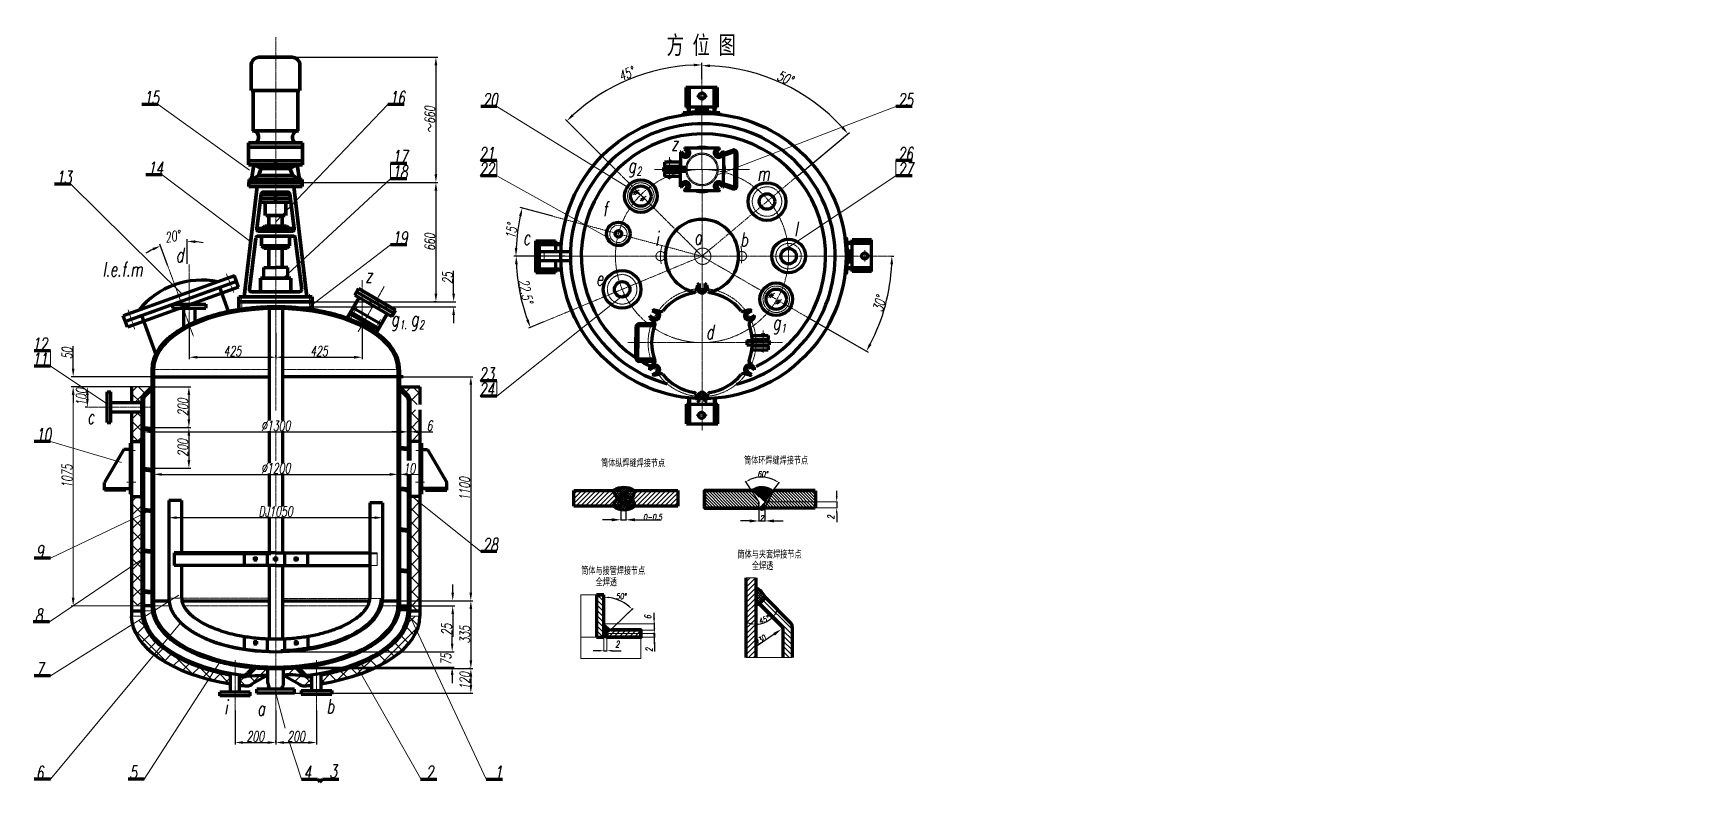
# Model space of a CAD drawing. Header units: millimetres. Extents: x -7276 to 873, y -270 to 3405.
import ezdxf

# ---------------------------------------------------------------- set-up
doc = ezdxf.new("R2010")
doc.units = ezdxf.units.MM
doc.header["$LTSCALE"] = 0.2
for name, pattern in [('CENTER', [50.8, 31.75, -6.35, 6.35, -6.35]), ('CENTER2', [28.575, 19.05, -3.175, 3.175, -3.175]), ('DASHED', [19.05, 12.7, -6.35])]:
    doc.linetypes.add(name, pattern=pattern)
doc.layers.get('0').update_dxf_attribs({"lineweight": 60})
for name, color, linetype, lineweight in [('1', 1, 'Continuous', 20), ('2', 2, 'DASHED', 20), ('3', 3, 'CENTER', 20), ('b', 2, 'Continuous', 20), ('Layer1', 5, 'CENTER2', 20), ('p', 5, 'Continuous', 20), ('sh', 7, 'Continuous', 70), ('zh', 1, 'CENTER2', 20), ('中心线', 1, 'CENTER', 20), ('剖面', 6, 'Continuous', 20), ('实体', 7, 'Continuous', 60), ('实体线', 7, 'Continuous', 60), ('抛面线', 6, 'Continuous', 25), ('标注线', 5, 'Continuous', 20)]:
    doc.layers.add(name, color=color, linetype=linetype, lineweight=lineweight)
doc.layers.add('pbz', color=7, linetype='Continuous')
doc.styles.get("Standard").update_dxf_attribs({"font": 'SIMKAI.TTF', "width": 0.7})
doc.styles.add('工程字', font='italicc.shx', dxfattribs={"width": 0.67})
doc.dimstyles.new('机械制图', dxfattribs={"dimtxt": 50, "dimasz": 40, "dimexe": 10, "dimexo": 0, "dimgap": 5, "dimtad": 1, "dimdec": 0, "dimzin": 0, "dimdsep": 46, "dimtxsty": '工程字', "dimcen": 0.09, "dimadec": 0, "dimazin": 0, "dimtfac": 1, "dimtdec": 0, "dimtofl": 0, "dimtmove": 0, "dimatfit": 3, "dimldrblk": 'NONE', "dimfxl": 0, "dimtolj": 1, "dimtzin": 0, "dimarcsym": 0})
doc.dimstyles.new('机械标注', dxfattribs={"dimscale": 0.55, "dimtxt": 50, "dimasz": 82, "dimexe": 5, "dimexo": 0, "dimgap": 0, "dimtad": 1, "dimdec": 0, "dimtxsty": '工程字', "dimcen": 2.5, "dimclrd": 5, "dimadec": 0, "dimazin": 0, "dimtfac": 1, "dimtdec": 0, "dimtmove": 0, "dimatfit": 1, "dimldrblk": 'DOTSMALL', "dimfxl": 0, "dimfrac": 2, "dimlwd": 25, "dimarcsym": 0})
doc.dimstyles.new('机械标注$2', dxfattribs={"dimscale": 0.55, "dimtxt": 50, "dimasz": 40, "dimexe": 5, "dimexo": 0, "dimgap": 0, "dimtad": 2, "dimtih": 1, "dimdec": 0, "dimtxsty": '工程字', "dimcen": 2.5, "dimclrd": 5, "dimadec": 0, "dimazin": 0, "dimtfac": 1, "dimtdec": 0, "dimtmove": 0, "dimatfit": 1, "dimldrblk": 'DOTSMALL', "dimfxl": 0, "dimfrac": 2, "dimlwd": 25, "dimarcsym": 0})
pattern_1 = [(45, (-5386.024, 652.0815), (-6.36396, 6.36396), []), (135, (-5386.024, 652.0815), (-6.36396, -6.36396), [])]

msp = doc.modelspace()

# ---------------------------------------------------------------- texts
at = {"layer": '1', "linetype": 'Continuous', "style": '工程字', "width": 0.67}
for s, p in [('15', (-6732.6, 3054.9)), ('16', (-5525.7, 3054.9)), ('20', (-5069.5, 3044.4)), ('25', (-3030.9, 3044.4)), ('14', (-6713, 2709)), ('17', (-5512.5, 2765.4)), ('21', (-5087.4, 2779.6)), ('26', (-3030.9, 2779.6)), ('13', (-7162.3, 2663.8)), ('18', (-5512.5, 2690.4)), ('22', (-5087.4, 2704.6)), ('27', (-3030.9, 2704.6)), ('19', (-5512.5, 2366.6)), ('12', (-7281, 1845.1)), ('11', (-7281, 1770.1)), ('23', (-5087.4, 1698.7)), ('24', (-5087.4, 1623.7)), ('10', (-7262.3, 1400.4)), ('28', (-5069.5, 860.4)), ('9', (-7262.3, 827.2)), ('8', (-7266.7, 514.7)), ('7', (-7262.3, 250.2)), ('6', (-7262.3, -257.2)), ('5', (-6803.8, -256.8)), ('4', (-5947.8, -256.8)), ('3', (-5821.9, -250.6)), ('2', (-5347.8, -256.7)), ('1', (-5011, -256.7))]:
    msp.add_text(s, height=65, dxfattribs=at).set_placement(p)
at = {"layer": '1', "style": '工程字', "width": 0.67}
for s, height, p in [('z', 70, (-4143.4, 2828.7)), ('g', 70, (-4355.8, 2720.7)), ('2', 42, (-4313.4, 2706)), ('m', 70, (-3720.6, 2680.7)), ('f', 70, (-4479.5, 2506.8)), ('l', 70, (-3539, 2408.6)), ('c', 70, (-4871.6, 2366.1)), ('i', 70, (-4222.5, 2360.6)), ('a', 70, (-4030.9, 2367.8)), ('b', 70, (-3805, 2356.9)), ('d', 70, (-6576.1, 2281.2)), ('l.e.f.m', 70, (-6935.7, 2211)), ('z', 70, (-5645.2, 2180.2)), ('e', 70, (-4513.2, 2165.8)), ('g', 70, (-5519.7, 1967.4)), ('1.', 42, (-5477.3, 1952.7)), ('g', 70, (-5422.9, 1967.4)), ('2', 42, (-5380.5, 1952.7)), ('d', 70, (-3973, 1902.8)), ('g', 70, (-3645.6, 1950)), ('1', 42, (-3603.2, 1935.2)), ('c', 70, (-7011.3, 1486.6)), ('i', 70, (-6337.8, 61.5)), ('a', 70, (-6176.6, 54.9)), ('b', 70, (-5836.3, 66))]:
    msp.add_text(s, height=height, dxfattribs=at).set_placement(p)
at = {"layer": '1', "insert": (-7109.5, 1229.8), "char_height": 50, "attachment_point": 5, "rotation": 90, "style": '工程字'}
msp.add_mtext('\\A1;1075', dxfattribs=at)
at = {"layer": '1', "insert": (-5428.9, 1267.8), "char_height": 50, "attachment_point": 5, "style": '工程字'}
msp.add_mtext('10', dxfattribs=at)
at = {"layer": '实体', "width": 0.7}
for s, height, p in [('方 位 图', 89.1, (-4165.6, 3301.6)), ('筒体纵焊缝焊接节点', 35.64, (-4487.7, 1278.3)), ('筒体环焊缝焊接节点', 35.64, (-3785.5, 1291.3)), ('筒体与夹套焊接节点', 35.64, (-3817.3, 830)), ('全焊透', 35.64, (-3746.6, 773.8)), ('筒体与接管焊接节点', 35.64, (-4584.8, 749.9)), ('全焊透', 35.64, (-4514.2, 693.7))]:
    msp.add_text(s, height=height, dxfattribs=at).set_placement(p)
at = {"layer": '标注线', "char_height": 33, "attachment_point": 5, "rotation": 90, "style": '工程字'}
for s, insert in [('2', (-3359.4, 1028.2)), ('6', (-4257.9, 538.4)), ('2', (-4251.4, 378.1))]:
    msp.add_mtext(s, dxfattribs=dict(at, insert=insert))
at = {"layer": '标注线', "insert": (-4407.9, 405.7), "char_height": 33, "attachment_point": 5, "style": '工程字'}
msp.add_mtext('2', dxfattribs=at)

# ---------------------------------------------------------------- blocks, each defined once
blk = doc.blocks.new('*D82')
at = {"layer": '1', "color": 0, "lineweight": -2}
for p, q in [((-6085.9, 3286.7), (-5288.4, 3286.7)), ((-5298.4, 3246.7), (-5298.4, 2711.7)), ((-6020.9, 2671.7), (-5288.4, 2671.7))]:
    blk.add_line(p, q, dxfattribs=at)
at = {"layer": '1', "color": 0}
for points in [[(-5305.1, 3246.7), (-5291.7, 3246.7), (-5298.4, 3286.7)], [(-5305.1, 2711.7), (-5291.7, 2711.7), (-5298.4, 2671.7)]]:
    blk.add_solid(points, dxfattribs=at)
at = {"layer": 'Defpoints', "color": 0}
for p in [(-6085.9, 3286.7), (-6020.9, 2671.7), (-5298.4, 2671.7)]:
    blk.add_point(p, dxfattribs=at)
at = {"layer": '1', "color": 0, "insert": (-5328.4, 2979.2), "char_height": 50, "attachment_point": 5, "rotation": 90, "style": '工程字'}
blk.add_mtext('\\A1;{\\fItalicC|b0|i0|c134|p2;～}660', dxfattribs=at)
blk = doc.blocks.new('_None')
blk = doc.blocks.new('*D83')
at = {"layer": '1', "color": 0, "lineweight": -2}
for p, q in [((-3992.1, 3179.7), (-3992.1, 3259.1)), ((-4419.1, 2737.5), (-4662.7, 2981.2))]:
    blk.add_line(p, q, dxfattribs=at)
blk.add_arc((-3991.8, 2310.2), 938.9, 92.46051, 132.55871, dxfattribs=at)
at = {"layer": '1', "color": 0}
for points in [[(-4032.2, 3254.9), (-4031.9, 3241.6), (-3992.1, 3249.1)], [(-4622.1, 2997), (-4631.4, 3006.6), (-4655.6, 2974.1)]]:
    blk.add_solid(points, dxfattribs=at)
at = {"layer": 'Defpoints', "color": 0}
for p in [(-4235, 3217), (-3992.1, 3179.7), (-4419.1, 2737.5), (-3992.1, 2310.6), (-3991.5, 1453.3)]:
    blk.add_point(p, dxfattribs=at)
at = {"layer": '1', "color": 0, "insert": (-4362.7, 3205.3), "char_height": 50, "attachment_point": 5, "rotation": 22.50961, "style": '工程字'}
blk.add_mtext('\\A1;45°', dxfattribs=at)
blk = doc.blocks.new('*D84')
at = {"layer": '1', "color": 0, "lineweight": -2}
for p, q in [((-3992.1, 3179.7), (-3992.1, 3255.5)), ((-3517.8, 2708.2), (-3267.9, 2917.8))]:
    blk.add_line(p, q, dxfattribs=at)
blk.add_arc((-3991.8, 2310.9), 934.6, 42.43097, 87.56682, dxfattribs=at)
at = {"layer": '1', "color": 0}
for points in [[(-3952.2, 3238), (-3951.9, 3251.3), (-3992.1, 3245.5)], [(-3296.9, 2945.8), (-3307, 2937.1), (-3275.6, 2911.4)]]:
    blk.add_solid(points, dxfattribs=at)
at = {"layer": 'Defpoints', "color": 0}
for p in [(-3992.1, 3179.7), (-3478.1, 3091.6), (-3517.8, 2708.2), (-3992.1, 2310.6), (-3991.5, 1453.3)]:
    blk.add_point(p, dxfattribs=at)
at = {"layer": '1', "color": 0, "insert": (-3584.1, 3185.1), "char_height": 50, "attachment_point": 5, "rotation": 334.99889, "style": '工程字'}
blk.add_mtext('\\A1;50°', dxfattribs=at)
blk = doc.blocks.new('*D85')
at = {"layer": 'Defpoints', "color": 0}
for p in [(-3727.6, 731.1), (-3711.8, 603.6), (-3697.6, 507.5), (-3600.4, 492.2), (-3727.6, 340.4)]:
    blk.add_point(p, dxfattribs=at)
at = {"layer": '标注线', "color": 5, "lineweight": 25}
for start, end in [(325.88807, 336.77615), (248.22385, 259.11193), (270, 315)]:
    blk.add_arc((-3727.6, 619.5), 115.9, start, end, dxfattribs=at)
at = {"layer": '标注线', "color": 5}
for points in [[(-3749.2, 509.3), (-3749.9, 502), (-3727.6, 503.6)], [(-3628.8, 552.2), (-3634.5, 556.8), (-3645.6, 537.5)]]:
    blk.add_solid(points, dxfattribs=at)
at = {"layer": '标注线', "color": 0, "insert": (-3688.5, 525.1), "char_height": 27.5, "attachment_point": 5, "rotation": 22.5, "style": '工程字'}
blk.add_mtext('45°', dxfattribs=at)
blk = doc.blocks.new('_DotSmall')
at = {"layer": 'sh', "color": 0, "linetype": 'ByBlock', "lineweight": 20, "const_width": 0.5}
blk.add_lwpolyline([(-0.0625, 0, 1), (0.0625, 0, 1)], format="xyb", close=True, dxfattribs=at)
blk = doc.blocks.new('*D86')
at = {"layer": 'Defpoints', "color": 0}
for p in [(-4473.3, 648.7), (-4375.1, 609.1), (-4364.1, 549), (-4473.3, 439.9), (-4440.3, 475.8)]:
    blk.add_point(p, dxfattribs=at)
at = {"layer": '标注线', "color": 0, "lineweight": -2}
blk.add_line((-4364.1, 549), (-4332.9, 579.1), dxfattribs=at)
at = {"layer": '标注线', "color": 5, "lineweight": 25}
blk.add_arc((-4473.3, 444), 192.1, 50.44165, 83.43505, dxfattribs=at)
at = {"layer": '标注线', "color": 5}
for points in [[(-4451.6, 631.2), (-4451.2, 638.5), (-4473.3, 636.1)], [(-4348.5, 594.8), (-4353.5, 589.4), (-4334.9, 577.2)]]:
    blk.add_solid(points, dxfattribs=at)
at = {"layer": '标注线', "color": 0, "insert": (-4389.6, 640.6), "char_height": 27.5, "attachment_point": 5, "style": '工程字'}
blk.add_mtext('50°', dxfattribs=at)
blk = doc.blocks.new('*D87')
at = {"layer": '1', "color": 0, "lineweight": -2}
for p, q in [((-5476.9, 1718.7), (-5117.1, 1718.7)), ((-5127.1, 1678.7), (-5127.1, 658.7)), ((-5484.9, 618.7), (-5117.1, 618.7))]:
    blk.add_line(p, q, dxfattribs=at)
at = {"layer": '1', "color": 0}
for points in [[(-5133.8, 1678.7), (-5120.4, 1678.7), (-5127.1, 1718.7)], [(-5133.8, 658.7), (-5120.4, 658.7), (-5127.1, 618.7)]]:
    blk.add_solid(points, dxfattribs=at)
at = {"layer": 'Defpoints', "color": 0}
for p in [(-5476.9, 1718.7), (-5484.9, 618.7), (-5127.1, 618.7)]:
    blk.add_point(p, dxfattribs=at)
at = {"layer": '1', "color": 0, "insert": (-5157.1, 1168.7), "char_height": 50, "attachment_point": 5, "rotation": 90, "style": '工程字'}
blk.add_mtext('\\A1;1100', dxfattribs=at)
blk = doc.blocks.new('*D88')
at = {"layer": '1', "color": 0, "lineweight": -2}
for p, q in [((-5218.7, 408.7), (-5218.7, 448.7)), ((-6084.9, 368.7), (-5208.7, 368.7)), ((-6084.9, 293.7), (-5208.7, 293.7)), ((-5218.7, 253.7), (-5218.7, 213.7))]:
    blk.add_line(p, q, dxfattribs=at)
at = {"layer": '1', "color": 0}
for points in [[(-5225.3, 408.7), (-5212, 408.7), (-5218.7, 368.7)], [(-5225.3, 253.7), (-5212, 253.7), (-5218.7, 293.7)]]:
    blk.add_solid(points, dxfattribs=at)
at = {"layer": 'Defpoints', "color": 0}
for p in [(-6084.9, 368.7), (-5218.7, 368.7), (-6084.9, 293.7)]:
    blk.add_point(p, dxfattribs=at)
at = {"layer": '1', "color": 0, "insert": (-5248.7, 331.2), "char_height": 50, "attachment_point": 5, "rotation": 90, "style": '工程字'}
blk.add_mtext('\\A1;75', dxfattribs=at)
blk = doc.blocks.new('*D89')
at = {"layer": '1', "color": 0, "lineweight": -2}
for p, q in [((-5126.8, 285.7), (-5136.8, 285.7)), ((-5126.8, 245.7), (-5126.8, 205.7)), ((-6084.9, 165.7), (-5116.8, 165.7))]:
    blk.add_line(p, q, dxfattribs=at)
at = {"layer": '1', "color": 0}
for points in [[(-5133.5, 245.7), (-5120.2, 245.7), (-5126.8, 285.7)], [(-5133.5, 205.7), (-5120.2, 205.7), (-5126.8, 165.7)]]:
    blk.add_solid(points, dxfattribs=at)
at = {"layer": 'Defpoints', "color": 0}
for p in [(-5126.8, 285.7), (-6084.9, 165.7), (-5126.8, 165.7)]:
    blk.add_point(p, dxfattribs=at)
at = {"layer": '1', "color": 0, "insert": (-5156.8, 225.7), "char_height": 50, "attachment_point": 5, "rotation": 90, "style": '工程字'}
blk.add_mtext('\\A1;120', dxfattribs=at)
blk = doc.blocks.new('*D90')
at = {"layer": '1', "color": 0, "lineweight": -2}
for p, q in [((-5884.9, 79.7), (-5884.9, -87)), ((-6084.9, -77), (-6084.9, -67)), ((-6044.9, -77), (-5924.9, -77))]:
    blk.add_line(p, q, dxfattribs=at)
at = {"layer": '1', "color": 0}
for points in [[(-6044.9, -70.3), (-6044.9, -83.6), (-6084.9, -77)], [(-5924.9, -70.3), (-5924.9, -83.6), (-5884.9, -77)]]:
    blk.add_solid(points, dxfattribs=at)
at = {"layer": 'Defpoints', "color": 0}
for p in [(-5884.9, 79.7), (-6084.9, -77), (-5884.9, -77)]:
    blk.add_point(p, dxfattribs=at)
at = {"layer": '1', "color": 0, "insert": (-5984.9, -47), "char_height": 50, "attachment_point": 5, "style": '工程字'}
blk.add_mtext('\\A1;200', dxfattribs=at)
blk = doc.blocks.new('*D91')
at = {"layer": '1', "color": 0, "lineweight": -2}
for p, q in [((-6284.9, 79.7), (-6284.9, -87)), ((-6084.9, 79.7), (-6084.9, -87)), ((-6244.9, -77), (-6124.9, -77))]:
    blk.add_line(p, q, dxfattribs=at)
at = {"layer": '1', "color": 0}
for points in [[(-6244.9, -70.3), (-6244.9, -83.6), (-6284.9, -77)], [(-6124.9, -70.3), (-6124.9, -83.6), (-6084.9, -77)]]:
    blk.add_solid(points, dxfattribs=at)
at = {"layer": 'Defpoints', "color": 0}
for p in [(-6284.9, 79.7), (-6084.9, 79.7), (-6084.9, -77)]:
    blk.add_point(p, dxfattribs=at)
at = {"layer": '1', "color": 0, "insert": (-6184.9, -47), "char_height": 50, "attachment_point": 5, "style": '工程字'}
blk.add_mtext('\\A1;200', dxfattribs=at)
blk = doc.blocks.new('*D92')
at = {"layer": '1', "color": 0, "lineweight": -2}
for p, q in [((-5127.1, 618.7), (-5116.8, 618.7)), ((-5126.8, 578.7), (-5126.8, 325.7)), ((-6084.9, 285.7), (-5116.8, 285.7))]:
    blk.add_line(p, q, dxfattribs=at)
at = {"layer": '1', "color": 0}
for points in [[(-5133.5, 578.7), (-5120.2, 578.7), (-5126.8, 618.7)], [(-5133.5, 325.7), (-5120.2, 325.7), (-5126.8, 285.7)]]:
    blk.add_solid(points, dxfattribs=at)
at = {"layer": 'Defpoints', "color": 0}
for p in [(-5127.1, 618.7), (-6084.9, 285.7), (-5126.8, 285.7)]:
    blk.add_point(p, dxfattribs=at)
at = {"layer": '1', "color": 0, "insert": (-5156.8, 452.2), "char_height": 50, "attachment_point": 5, "rotation": 90, "style": '工程字'}
blk.add_mtext('\\A1;335', dxfattribs=at)
blk = doc.blocks.new('*D93')
at = {"layer": '1', "color": 0, "lineweight": -2}
for p, q in [((-5215.9, 658.7), (-5215.9, 698.7)), ((-5426.9, 618.7), (-5205.9, 618.7)), ((-5426.9, 593.7), (-5205.9, 593.7)), ((-5215.9, 553.7), (-5215.9, 441.4))]:
    blk.add_line(p, q, dxfattribs=at)
at = {"layer": '1', "color": 0}
for points in [[(-5222.6, 658.7), (-5209.2, 658.7), (-5215.9, 618.7)], [(-5222.6, 553.7), (-5209.2, 553.7), (-5215.9, 593.7)]]:
    blk.add_solid(points, dxfattribs=at)
at = {"layer": 'Defpoints', "color": 0}
for p in [(-5426.9, 618.7), (-5426.9, 593.7), (-5215.9, 593.7)]:
    blk.add_point(p, dxfattribs=at)
at = {"layer": '1', "color": 0, "insert": (-5245.9, 477.5), "char_height": 50, "attachment_point": 5, "rotation": 90, "style": '工程字'}
blk.add_mtext('\\A1;25', dxfattribs=at)
blk = doc.blocks.new('*D94')
at = {"layer": 'Defpoints', "color": 0}
for p in [(-3601, 480), (-3594.9, 484.1)]:
    blk.add_point(p, dxfattribs=at)
at = {"layer": '标注线', "color": 5, "lineweight": 25}
for p, q in [((-3638.1, 454.5), (-3720.9, 397.6)), ((-3594.9, 484.1), (-3601, 480))]:
    blk.add_line(p, q, dxfattribs=at)
at = {"layer": '标注线', "color": 5}
blk.add_solid([(-3642.4, 460.7), (-3633.9, 448.3), (-3601, 480)], dxfattribs=at)
at = {"layer": '标注线', "color": 0, "insert": (-3705.9, 424.6), "char_height": 27.5, "attachment_point": 5, "rotation": 34.4809, "style": '工程字'}
blk.add_mtext('R30', dxfattribs=at)
blk = doc.blocks.new('*D95')
at = {"layer": '1', "color": 0, "linetype": 'Continuous', "lineweight": -2}
for p, q in [((-6615.8, 2265.3), (-6653.8, 2369.7)), ((-6519.9, 2273.3), (-6519.9, 2393.3))]:
    blk.add_line(p, q, dxfattribs=at)
for start, end in [(77.97611, 83.98806), (116.01194, 122.02389)]:
    blk.add_arc((-6519.9, 2001.9), 381.4, start, end, dxfattribs=at)
at = {"layer": '1', "color": 0, "linetype": 'Continuous'}
for points in [[(-6480.3, 2374.5), (-6479.6, 2387.8), (-6519.9, 2383.3)], [(-6689.8, 2350.8), (-6684.6, 2338.5), (-6650.4, 2360.3)]]:
    blk.add_solid(points, dxfattribs=at)
at = {"layer": 'Defpoints', "color": 0, "linetype": 'Continuous'}
for p in [(-6564.2, 2380.7), (-6615.8, 2265.3), (-6519.9, 2273.3), (-6519.9, 1970), (-6514.6, 1987.1)]:
    blk.add_point(p, dxfattribs=at)
at = {"layer": '1', "color": 0, "linetype": 'Continuous', "insert": (-6591.4, 2407), "char_height": 50, "attachment_point": 5, "rotation": 10, "style": '工程字'}
blk.add_mtext('\\A1;20°', dxfattribs=at)
blk = doc.blocks.new('*D96')
at = {"layer": '1', "color": 0, "lineweight": -2}
for p, q in [((-6511.4, 1469.1), (-6521.4, 1469.1)), ((-6511.4, 1429.1), (-6511.4, 1309.1)), ((-6734.9, 1269.1), (-6501.4, 1269.1))]:
    blk.add_line(p, q, dxfattribs=at)
at = {"layer": '1', "color": 0}
for points in [[(-6518.1, 1429.1), (-6504.7, 1429.1), (-6511.4, 1469.1)], [(-6518.1, 1309.1), (-6504.7, 1309.1), (-6511.4, 1269.1)]]:
    blk.add_solid(points, dxfattribs=at)
at = {"layer": 'Defpoints', "color": 0}
for p in [(-6511.4, 1469.1), (-6734.9, 1269.1), (-6511.4, 1269.1)]:
    blk.add_point(p, dxfattribs=at)
at = {"layer": '1', "color": 0, "insert": (-6541.4, 1369.1), "char_height": 50, "attachment_point": 5, "rotation": 90, "style": '工程字'}
blk.add_mtext('\\A1;200', dxfattribs=at)
blk = doc.blocks.new('*D97')
at = {"layer": '1', "color": 0, "lineweight": -2}
for p, q in [((-6734.9, 1458.7), (-6734.9, 1437.7)), ((-6694.9, 1447.7), (-5474.9, 1447.7)), ((-5434.9, 1458.7), (-5434.9, 1437.7))]:
    blk.add_line(p, q, dxfattribs=at)
at = {"layer": '1', "color": 0}
for points in [[(-6694.9, 1454.3), (-6694.9, 1441), (-6734.9, 1447.7)], [(-5474.9, 1454.3), (-5474.9, 1441), (-5434.9, 1447.7)]]:
    blk.add_solid(points, dxfattribs=at)
at = {"layer": 'Defpoints', "color": 0}
for p in [(-6734.9, 1458.7), (-5434.9, 1458.7), (-5434.9, 1447.7)]:
    blk.add_point(p, dxfattribs=at)
at = {"layer": '1', "color": 0, "insert": (-6084.9, 1477.7), "char_height": 50, "attachment_point": 5, "style": '工程字'}
blk.add_mtext('\\A1;%%c1300', dxfattribs=at)
blk = doc.blocks.new('*D98')
at = {"layer": '1', "color": 0, "lineweight": -2}
for p, q in [((-6610.6, 1098.7), (-6610.6, 1016.7)), ((-5559.9, 1098.7), (-5559.9, 1016.7)), ((-6570.6, 1026.7), (-5599.9, 1026.7))]:
    blk.add_line(p, q, dxfattribs=at)
at = {"layer": '1', "color": 0}
for points in [[(-6570.6, 1033.3), (-6570.6, 1020), (-6610.6, 1026.7)], [(-5599.9, 1033.3), (-5599.9, 1020), (-5559.9, 1026.7)]]:
    blk.add_solid(points, dxfattribs=at)
at = {"layer": 'Defpoints', "color": 0}
for p in [(-6610.6, 1098.7), (-5559.9, 1098.7), (-5559.9, 1026.7)]:
    blk.add_point(p, dxfattribs=at)
at = {"layer": '1', "color": 0, "insert": (-6085.3, 1056.7), "char_height": 50, "attachment_point": 5, "style": '工程字'}
blk.add_mtext('\\A1;DJ1050', dxfattribs=at)
blk = doc.blocks.new('*D99')
at = {"layer": '1', "color": 0, "lineweight": -2}
for p, q in [((-6684.9, 1193.2), (-6684.9, 1249.2)), ((-6644.9, 1239.2), (-5524.9, 1239.2)), ((-5484.9, 1190.2), (-5484.9, 1249.2))]:
    blk.add_line(p, q, dxfattribs=at)
at = {"layer": '1', "color": 0}
for points in [[(-6644.9, 1245.8), (-6644.9, 1232.5), (-6684.9, 1239.2)], [(-5524.9, 1245.8), (-5524.9, 1232.5), (-5484.9, 1239.2)]]:
    blk.add_solid(points, dxfattribs=at)
at = {"layer": 'Defpoints', "color": 0}
for p in [(-5484.9, 1239.2), (-6684.9, 1193.2), (-5484.9, 1190.2)]:
    blk.add_point(p, dxfattribs=at)
at = {"layer": '1', "color": 0, "insert": (-6084.9, 1269.2), "char_height": 50, "attachment_point": 5, "style": '工程字'}
blk.add_mtext('\\A1;%%c1200', dxfattribs=at)
blk = doc.blocks.new('*D100')
at = {"layer": '1', "color": 0, "lineweight": -2}
for p, q in [((-6692.9, 1669.1), (-6501.4, 1669.1)), ((-6511.4, 1629.1), (-6511.4, 1509.1)), ((-6734.9, 1469.1), (-6501.4, 1469.1))]:
    blk.add_line(p, q, dxfattribs=at)
at = {"layer": '1', "color": 0}
for points in [[(-6518.1, 1629.1), (-6504.7, 1629.1), (-6511.4, 1669.1)], [(-6518.1, 1509.1), (-6504.7, 1509.1), (-6511.4, 1469.1)]]:
    blk.add_solid(points, dxfattribs=at)
at = {"layer": 'Defpoints', "color": 0}
for p in [(-6692.9, 1669.1), (-6734.9, 1469.1), (-6511.4, 1469.1)]:
    blk.add_point(p, dxfattribs=at)
at = {"layer": '1', "color": 0, "insert": (-6541.4, 1569.1), "char_height": 50, "attachment_point": 5, "rotation": 90, "style": '工程字'}
blk.add_mtext('\\A1;200', dxfattribs=at)
blk = doc.blocks.new('xhbzcir')
at = {"color": 0, "const_width": 0.5}
blk.add_lwpolyline([(-0.25, 0, 1), (0.25, 0, 1)], format="xyb", close=True, dxfattribs=at)
blk = doc.blocks.new('*D101')
at = {"layer": '1', "color": 0, "lineweight": -2}
for p, q in [((-7009.9, 1669.1), (-7019.9, 1669.1)), ((-7009.9, 1569.1), (-7019.9, 1569.1)), ((-7009.9, 1629.1), (-7009.9, 1609.1))]:
    blk.add_line(p, q, dxfattribs=at)
at = {"layer": '1', "color": 0}
for points in [[(-7016.6, 1629.1), (-7003.2, 1629.1), (-7009.9, 1669.1)], [(-7016.6, 1609.1), (-7003.2, 1609.1), (-7009.9, 1569.1)]]:
    blk.add_solid(points, dxfattribs=at)
at = {"layer": 'Defpoints', "color": 0}
for p in [(-7009.9, 1669.1), (-7009.9, 1569.1), (-7009.9, 1569.1)]:
    blk.add_point(p, dxfattribs=at)
at = {"layer": '1', "color": 0, "insert": (-7039.9, 1619.1), "char_height": 50, "attachment_point": 5, "rotation": 90, "style": '工程字'}
blk.add_mtext('\\A1;100', dxfattribs=at)
blk = doc.blocks.new('*D102')
at = {"layer": '1', "color": 0, "lineweight": -2}
for p, q in [((-5474.9, 1448.2), (-5514.9, 1448.2)), ((-5434.9, 1448.2), (-5434.9, 1458.2)), ((-5426.9, 1448.2), (-5426.9, 1458.2)), ((-5386.9, 1448.2), (-5313, 1448.2))]:
    blk.add_line(p, q, dxfattribs=at)
at = {"layer": '1', "color": 0}
for points in [[(-5474.9, 1454.8), (-5474.9, 1441.5), (-5434.9, 1448.2)], [(-5386.9, 1454.8), (-5386.9, 1441.5), (-5426.9, 1448.2)]]:
    blk.add_solid(points, dxfattribs=at)
at = {"layer": 'Defpoints', "color": 0}
for p in [(-5434.9, 1448.2), (-5426.9, 1448.2), (-5426.9, 1448.2)]:
    blk.add_point(p, dxfattribs=at)
at = {"layer": '1', "color": 0, "insert": (-5329.9, 1478.2), "char_height": 50, "attachment_point": 5, "style": '工程字'}
blk.add_mtext('\\A1;6', dxfattribs=at)
blk = doc.blocks.new('*D103')
at = {"layer": 'Defpoints', "color": 0}
for p in [(-3749, 1159.8), (-3666, 1222), (-3641.9, 1159.8), (-3712.8, 1103.8), (-3683.1, 1103.8)]:
    blk.add_point(p, dxfattribs=at)
at = {"layer": '标注线', "color": 0, "lineweight": -2}
for p, q in [((-3749, 1159.8), (-3778.3, 1205.1)), ((-3641.9, 1159.8), (-3612.2, 1200.2))]:
    blk.add_line(p, q, dxfattribs=at)
at = {"layer": '标注线', "color": 5, "lineweight": 25}
blk.add_arc((-3698.9, 1082.3), 143.5, 62.4649, 114.11351, dxfattribs=at)
at = {"layer": '标注线', "color": 5}
for points in [[(-3755.8, 1210.1), (-3759.3, 1216.5), (-3776.9, 1202.8)], [(-3630.6, 1212.7), (-3634.5, 1206.5), (-3613.9, 1197.9)]]:
    blk.add_solid(points, dxfattribs=at)
at = {"layer": '标注线', "color": 0, "insert": (-3694.2, 1240.2), "char_height": 27.5, "attachment_point": 5, "style": '工程字'}
blk.add_mtext('60°', dxfattribs=at)
blk = doc.blocks.new('*D104')
at = {"layer": 'Defpoints', "color": 0}
for p in [(-3712.8, 1074.1), (-3683.1, 1074.1), (-3683.1, 1010.6)]:
    blk.add_point(p, dxfattribs=at)
at = {"layer": '标注线', "color": 0, "lineweight": -2}
for p, q in [((-3712.8, 1074.1), (-3712.8, 1007.8)), ((-3683.1, 1074.1), (-3683.1, 1007.8))]:
    blk.add_line(p, q, dxfattribs=at)
at = {"layer": '标注线', "color": 5, "lineweight": 25}
for p, q in [((-3757.9, 1010.6), (-3803, 1010.6)), ((-3712.8, 1010.6), (-3683.1, 1010.6)), ((-3638, 1010.6), (-3592.9, 1010.6))]:
    blk.add_line(p, q, dxfattribs=at)
at = {"layer": '标注线', "color": 5}
for points in [[(-3757.9, 1018.1), (-3757.9, 1003.1), (-3712.8, 1010.6)], [(-3638, 1018.1), (-3638, 1003.1), (-3683.1, 1010.6)]]:
    blk.add_solid(points, dxfattribs=at)
at = {"layer": '标注线', "color": 0, "insert": (-3697.9, 1024.3), "char_height": 27.5, "attachment_point": 5, "style": '工程字'}
blk.add_mtext('2', dxfattribs=at)
blk = doc.blocks.new('*D105')
at = {"layer": 'Defpoints', "color": 0}
for p in [(-4389.7, 1088.2), (-4365.8, 1070.1), (-4365.8, 1016.3)]:
    blk.add_point(p, dxfattribs=at)
at = {"layer": '标注线', "color": 0, "lineweight": -2}
for p, q in [((-4389.7, 1088.2), (-4389.7, 1013.5)), ((-4365.8, 1070.1), (-4365.8, 1013.5))]:
    blk.add_line(p, q, dxfattribs=at)
at = {"layer": '标注线', "color": 5, "lineweight": 25}
for p, q in [((-4434.8, 1016.3), (-4479.9, 1016.3)), ((-4389.7, 1016.3), (-4365.8, 1016.3)), ((-4320.7, 1016.3), (-4192.2, 1016.3))]:
    blk.add_line(p, q, dxfattribs=at)
at = {"layer": '标注线', "color": 5}
for points in [[(-4434.8, 1023.8), (-4434.8, 1008.8), (-4389.7, 1016.3)], [(-4320.7, 1023.8), (-4320.7, 1008.8), (-4365.8, 1016.3)]]:
    blk.add_solid(points, dxfattribs=at)
at = {"layer": '标注线', "color": 0, "insert": (-4233.9, 1030), "char_height": 27.5, "attachment_point": 5, "style": '工程字'}
blk.add_mtext('0-0.5', dxfattribs=at)
blk = doc.blocks.new('*D106')
at = {"layer": '1', "color": 0, "lineweight": -2}
for p, q in [((-4724.2, 2505.8), (-4884.1, 2548.6)), ((-4664.4, 2310.6), (-4915.4, 2310.6))]:
    blk.add_line(p, q, dxfattribs=at)
blk.add_arc((-3994.4, 2310.6), 911, 167.54135, 177.4841, dxfattribs=at)
at = {"layer": '1', "color": 0}
for points in [[(-4890.4, 2508.7), (-4877.5, 2505.5), (-4874.5, 2546)], [(-4897.9, 2350.4), (-4911.2, 2350.7), (-4905.4, 2310.6)]]:
    blk.add_solid(points, dxfattribs=at)
at = {"layer": 'Defpoints', "color": 0}
for p in [(-4891.6, 2468.5), (-4724.2, 2505.8), (-4664.4, 2310.6), (-3991.9, 2309.9), (-3061.1, 2310.6)]:
    blk.add_point(p, dxfattribs=at)
at = {"layer": '1', "color": 0, "insert": (-4927.4, 2433.2), "char_height": 50, "attachment_point": 5, "rotation": 82.51273, "style": '工程字'}
blk.add_mtext('\\A1;15°', dxfattribs=at)
blk = doc.blocks.new('*D107')
at = {"layer": '1', "color": 0, "lineweight": -2}
for p, q in [((-4815.1, 2310.6), (-4914.2, 2310.6)), ((-4773.8, 1986), (-4843.8, 1957))]:
    blk.add_line(p, q, dxfattribs=at)
blk.add_arc((-3990.1, 2310.6), 914.1, 182.50746, 199.99254, dxfattribs=at)
at = {"layer": '1', "color": 0}
for points in [[(-4910, 2270.4), (-4896.6, 2270.7), (-4904.2, 2310.6)], [(-4842.9, 2000.5), (-4855.3, 1995.6), (-4834.6, 1960.8)]]:
    blk.add_solid(points, dxfattribs=at)
at = {"layer": 'Defpoints', "color": 0}
for p in [(-4815.1, 2310.6), (-4498.1, 2310.6), (-3990.1, 2310.6), (-4896.4, 2191.3), (-4773.8, 1986)]:
    blk.add_point(p, dxfattribs=at)
at = {"layer": '1', "color": 0, "insert": (-4857.2, 2138.1), "char_height": 50, "attachment_point": 5, "rotation": 281.25, "style": '工程字'}
blk.add_mtext('\\A1;22.5°', dxfattribs=at)
blk = doc.blocks.new('*D108')
at = {"layer": '1', "color": 0, "lineweight": -2}
for p, q in [((-6020.9, 2671.7), (-5288.4, 2671.7)), ((-5298.4, 2631.7), (-5298.4, 2126.7)), ((-5296.3, 2086.7), (-5308.4, 2086.7))]:
    blk.add_line(p, q, dxfattribs=at)
at = {"layer": '1', "color": 0}
for points in [[(-5305.1, 2631.7), (-5291.7, 2631.7), (-5298.4, 2671.7)], [(-5305.1, 2126.7), (-5291.7, 2126.7), (-5298.4, 2086.7)]]:
    blk.add_solid(points, dxfattribs=at)
at = {"layer": 'Defpoints', "color": 0}
for p in [(-6020.9, 2671.7), (-5298.4, 2086.7), (-5296.3, 2086.7)]:
    blk.add_point(p, dxfattribs=at)
at = {"layer": '1', "color": 0, "insert": (-5328.4, 2379.2), "char_height": 50, "attachment_point": 5, "rotation": 90, "style": '工程字'}
blk.add_mtext('\\A1;660', dxfattribs=at)
blk = doc.blocks.new('*D109')
at = {"layer": '1', "color": 0, "lineweight": -2}
for p, q in [((-5211.3, 2126.7), (-5211.3, 2238.9)), ((-6085.9, 2086.7), (-5201.3, 2086.7)), ((-6084.9, 2061.7), (-5201.3, 2061.7)), ((-5211.3, 2021.7), (-5211.3, 1981.7))]:
    blk.add_line(p, q, dxfattribs=at)
at = {"layer": '1', "color": 0}
for points in [[(-5218, 2126.7), (-5204.7, 2126.7), (-5211.3, 2086.7)], [(-5218, 2021.7), (-5204.7, 2021.7), (-5211.3, 2061.7)]]:
    blk.add_solid(points, dxfattribs=at)
at = {"layer": 'Defpoints', "color": 0}
for p in [(-6085.9, 2086.7), (-6084.9, 2061.7), (-5211.3, 2086.7)]:
    blk.add_point(p, dxfattribs=at)
at = {"layer": '1', "color": 0, "insert": (-5241.3, 2202.8), "char_height": 50, "attachment_point": 5, "rotation": 90, "style": '工程字'}
blk.add_mtext('\\A1;25', dxfattribs=at)
blk = doc.blocks.new('*D110')
at = {"layer": '1', "color": 0, "linetype": 'Continuous', "lineweight": -2}
for p, q in [((-5659.9, 1965.4), (-5659.9, 1804.1)), ((-6084.9, 1814.1), (-6084.9, 1824.1)), ((-6044.9, 1814.1), (-5699.9, 1814.1))]:
    blk.add_line(p, q, dxfattribs=at)
at = {"layer": '1', "color": 0, "linetype": 'Continuous'}
for points in [[(-6044.9, 1820.7), (-6044.9, 1807.4), (-6084.9, 1814.1)], [(-5699.9, 1820.7), (-5699.9, 1807.4), (-5659.9, 1814.1)]]:
    blk.add_solid(points, dxfattribs=at)
at = {"layer": 'Defpoints', "color": 0, "linetype": 'Continuous'}
for p in [(-5659.9, 1965.4), (-6084.9, 1814.1), (-5659.9, 1814.1)]:
    blk.add_point(p, dxfattribs=at)
at = {"layer": '1', "color": 0, "linetype": 'Continuous', "insert": (-5872.4, 1844.1), "char_height": 50, "attachment_point": 5, "style": '工程字'}
blk.add_mtext('\\A1;425', dxfattribs=at)
blk = doc.blocks.new('*D111')
at = {"layer": '1', "color": 0, "linetype": 'Continuous', "lineweight": -2}
for p, q in [((-6509.9, 1974.4), (-6509.9, 1804.1)), ((-6084.9, 1934.1), (-6084.9, 1804.1)), ((-6469.9, 1814.1), (-6124.9, 1814.1))]:
    blk.add_line(p, q, dxfattribs=at)
at = {"layer": '1', "color": 0, "linetype": 'Continuous'}
for points in [[(-6469.9, 1820.7), (-6469.9, 1807.4), (-6509.9, 1814.1)], [(-6124.9, 1820.7), (-6124.9, 1807.4), (-6084.9, 1814.1)]]:
    blk.add_solid(points, dxfattribs=at)
at = {"layer": 'Defpoints', "color": 0, "linetype": 'Continuous'}
for p in [(-6509.9, 1974.4), (-6084.9, 1934.1), (-6084.9, 1814.1)]:
    blk.add_point(p, dxfattribs=at)
at = {"layer": '1', "color": 0, "linetype": 'Continuous', "insert": (-6297.4, 1844.1), "char_height": 50, "attachment_point": 5, "style": '工程字'}
blk.add_mtext('\\A1;425', dxfattribs=at)
blk = doc.blocks.new('*D112')
at = {"layer": '1', "color": 0, "linetype": 'Continuous', "lineweight": -2}
for p, q in [((-7079.5, 1758.7), (-7079.5, 1867.7)), ((-6684.9, 1718.7), (-7089.5, 1718.7)), ((-6699.7, 1669.1), (-7089.5, 1669.1)), ((-7079.5, 1629.1), (-7079.5, 1589.1))]:
    blk.add_line(p, q, dxfattribs=at)
at = {"layer": '1', "color": 0, "linetype": 'Continuous'}
for points in [[(-7086.2, 1758.7), (-7072.8, 1758.7), (-7079.5, 1718.7)], [(-7086.2, 1629.1), (-7072.8, 1629.1), (-7079.5, 1669.1)]]:
    blk.add_solid(points, dxfattribs=at)
at = {"layer": 'Defpoints', "color": 0, "linetype": 'Continuous'}
for p in [(-7079.5, 1718.7), (-6684.9, 1718.7), (-6699.7, 1669.1)]:
    blk.add_point(p, dxfattribs=at)
at = {"layer": '1', "color": 0, "linetype": 'Continuous', "insert": (-7109.5, 1833.2), "char_height": 50, "attachment_point": 5, "rotation": 90, "style": '工程字'}
blk.add_mtext('\\A1;50', dxfattribs=at)
blk = doc.blocks.new('*D113')
at = {"layer": '1', "color": 0, "lineweight": -2}
for p, q in [((-3061.1, 2310.6), (-3049.7, 2310.6)), ((-3480.6, 2013.9), (-3176.3, 1838.2))]:
    blk.add_line(p, q, dxfattribs=at)
blk.add_arc((-3994.5, 2310.6), 934.7, 332.45202, 357.54798, dxfattribs=at)
at = {"layer": '1', "color": 0}
for points in [[(-3067.3, 2270.7), (-3053.9, 2270.5), (-3059.7, 2310.6)], [(-3159.9, 1875.1), (-3171.6, 1881.5), (-3185, 1843.2)]]:
    blk.add_solid(points, dxfattribs=at)
at = {"layer": 'Defpoints', "color": 0}
for p in [(-4664.4, 2310.6), (-3994.1, 2310.4), (-3061.1, 2310.6), (-3480.6, 2013.9), (-3116.1, 1990.9)]:
    blk.add_point(p, dxfattribs=at)
at = {"layer": '1', "color": 0, "insert": (-3120.6, 2076.4), "char_height": 50, "attachment_point": 5, "rotation": 75, "style": '工程字'}
blk.add_mtext('\\A1;30°', dxfattribs=at)

# ---------------------------------------------------------------- dimensions: what is measured, and where the dimension line sits
at = {"layer": '1'}
for base, p1, p2, text, picture, middle in [((-5298.4, 2671.7), (-6085.9, 3286.7), (-6020.9, 2671.7), '{\\fItalicC|b0|i0|c134|p2;～}660', '*D82', (-5328.4, 2979.2)), ((-5298.4, 2086.7), (-6020.9, 2671.7), (-5296.3, 2086.7), '660', '*D108', (-5328.4, 2379.2)), ((-5126.8, 285.7), (-5127.1, 618.7), (-6084.9, 285.7), '335', '*D92', (-5156.8, 452.2))]:
    dim = msp.add_linear_dim(base=base, p1=p1, p2=p2, angle=90, text=text, dimstyle='机械制图', dxfattribs=at)
    dim.commit()
    dim.dimension.update_dxf_attribs({"geometry": picture, "text_midpoint": middle})
for base, line1, line2, picture, middle in [((-4235, 3217), ((-3992.1, 3179.7), (-3991.5, 1453.3)), ((-3992.1, 2310.6), (-4419.1, 2737.5)), '*D83', (-4362.7, 3205.3)), ((-3478.1, 3091.6), ((-3992.1, 2310.6), (-3517.8, 2708.2)), ((-3992.1, 3179.7), (-3991.5, 1453.3)), '*D84', (-3584.1, 3185.1)), ((-4891.6, 2468.5), ((-3991.9, 2309.9), (-4724.2, 2505.8)), ((-3061.1, 2310.6), (-4664.4, 2310.6)), '*D106', (-4927.4, 2433.2)), ((-3116.1, 1990.9), ((-3994.1, 2310.4), (-3480.6, 2013.9)), ((-3061.1, 2310.6), (-4664.4, 2310.6)), '*D113', (-3120.6, 2076.4))]:
    dim = msp.add_angular_dim_2l(base=base, line1=line1, line2=line2, dimstyle='机械制图', dxfattribs=at)
    dim.commit()
    dim.dimension.update_dxf_attribs({"geometry": picture, "text_midpoint": middle})
at = {"layer": '1', "color": 1, "linetype": 'Continuous'}
dim = msp.add_angular_dim_2l(base=(-6564.2, 2380.7), line1=((-6519.9, 2273.3), (-6519.9, 1970)), line2=((-6514.6, 1987.1), (-6615.8, 2265.3)), dimstyle='机械制图', dxfattribs=at)
dim.commit()
dim.dimension.update_dxf_attribs({"geometry": '*D95', "text_midpoint": (-6591.4, 2407)})
at = {"layer": '1'}
dim = msp.add_angular_dim_2l(base=(-4896.4, 2191.3), line1=((-3990.1, 2310.6), (-4773.8, 1986)), line2=((-4498.1, 2310.6), (-4815.1, 2310.6)), text='22.5%%d', dimstyle='机械制图', dxfattribs=at)
dim.commit()
dim.dimension.update_dxf_attribs({"geometry": '*D107', "text_midpoint": (-4857.2, 2138.1)})
for base, p1, p2, picture, middle in [((-5211.3, 2086.7), (-6084.9, 2061.7), (-6085.9, 2086.7), '*D109', (-5241.3, 2202.8)), ((-5127.1, 618.7), (-5476.9, 1718.7), (-5484.9, 618.7), '*D87', (-5157.1, 1168.7)), ((-7009.9, 1569.1), (-7009.9, 1669.1), (-7009.9, 1569.1), '*D101', (-7039.9, 1619.1)), ((-6511.4, 1469.1), (-6692.9, 1669.1), (-6734.9, 1469.1), '*D100', (-6541.4, 1569.1)), ((-6511.4, 1269.1), (-6511.4, 1469.1), (-6734.9, 1269.1), '*D96', (-6541.4, 1369.1)), ((-5215.9, 593.7), (-5426.9, 618.7), (-5426.9, 593.7), '*D93', (-5245.9, 477.5)), ((-5218.7, 368.7), (-6084.9, 293.7), (-6084.9, 368.7), '*D88', (-5248.7, 331.2)), ((-5126.8, 165.7), (-5126.8, 285.7), (-6084.9, 165.7), '*D89', (-5156.8, 225.7))]:
    dim = msp.add_linear_dim(base=base, p1=p1, p2=p2, angle=90, dimstyle='机械制图', dxfattribs=at)
    dim.commit()
    dim.dimension.update_dxf_attribs({"geometry": picture, "text_midpoint": middle})
at = {"layer": '1', "color": 1, "linetype": 'Continuous'}
for base, p1, p2, picture, middle in [((-6084.9, 1814.1), (-6509.9, 1974.4), (-6084.9, 1934.1), '*D111', (-6297.4, 1844.1)), ((-5659.9, 1814.1), (-6084.9, 1814.1), (-5659.9, 1965.4), '*D110', (-5872.4, 1844.1))]:
    dim = msp.add_linear_dim(base=base, p1=p1, p2=p2, dimstyle='机械制图', dxfattribs=at)
    dim.commit()
    dim.dimension.update_dxf_attribs({"geometry": picture, "text_midpoint": middle})
dim = msp.add_linear_dim(base=(-7079.5, 1718.7), p1=(-6699.7, 1669.1), p2=(-6684.9, 1718.7), angle=90, dimstyle='机械制图', dxfattribs=at)
dim.commit()
dim.dimension.update_dxf_attribs({"geometry": '*D112', "text_midpoint": (-7109.5, 1833.2)})
at = {"layer": '1'}
for base, p1, p2, text, picture, middle in [((-5434.9, 1447.7), (-6734.9, 1458.7), (-5434.9, 1458.7), '%%c1300', '*D97', (-6084.9, 1477.7)), ((-5426.9, 1448.2), (-5434.9, 1448.2), (-5426.9, 1448.2), '6', '*D102', (-5329.9, 1478.2)), ((-5484.9, 1239.2), (-6684.9, 1193.2), (-5484.9, 1190.2), '%%c1200', '*D99', (-6084.9, 1269.2)), ((-5559.9, 1026.7), (-6610.6, 1098.7), (-5559.9, 1098.7), 'DJ1050', '*D98', (-6085.3, 1056.7))]:
    dim = msp.add_linear_dim(base=base, p1=p1, p2=p2, text=text, dimstyle='机械制图', dxfattribs=at)
    dim.commit()
    dim.dimension.update_dxf_attribs({"geometry": picture, "text_midpoint": middle})
for base, p1, p2, picture, middle in [((-6084.9, -77), (-6284.9, 79.7), (-6084.9, 79.7), '*D91', (-6184.9, -47)), ((-5884.9, -77), (-6084.9, -77), (-5884.9, 79.7), '*D90', (-5984.9, -47))]:
    dim = msp.add_linear_dim(base=base, p1=p1, p2=p2, dimstyle='机械制图', dxfattribs=at)
    dim.commit()
    dim.dimension.update_dxf_attribs({"geometry": picture, "text_midpoint": middle})
at = {"layer": '标注线'}
for base, line1, line2, text, picture, middle in [((-3666, 1222), ((-3683.1, 1103.8), (-3641.9, 1159.8)), ((-3712.8, 1103.8), (-3749, 1159.8)), '60%%d', '*D103', (-3694.2, 1240.2)), ((-4375.1, 609.1), ((-4440.3, 475.8), (-4364.1, 549)), ((-4473.3, 648.7), (-4473.3, 439.9)), '50%%d', '*D86', (-4389.6, 640.6))]:
    dim = msp.add_angular_dim_2l(base=base, line1=line1, line2=line2, text=text, dimstyle='机械标注$2', dxfattribs=at)
    dim.commit()
    dim.dimension.update_dxf_attribs({"geometry": picture, "text_midpoint": middle})
for base, p1, p2, text, picture, middle in [((-4365.8, 1016.3), (-4389.7, 1088.2), (-4365.8, 1070.1), '0-0.5', '*D105', (-4233.9, 1030)), ((-3683.1, 1010.6), (-3712.8, 1074.1), (-3683.1, 1074.1), '2', '*D104', (-3697.9, 1024.3))]:
    dim = msp.add_linear_dim(base=base, p1=p1, p2=p2, text=text, dimstyle='机械标注', dxfattribs=at)
    dim.commit()
    dim.dimension.update_dxf_attribs({"geometry": picture, "text_midpoint": middle})
dim = msp.add_angular_dim_2l(base=(-3697.6, 507.5), line1=((-3711.8, 603.6), (-3600.4, 492.2)), line2=((-3727.6, 731.1), (-3727.6, 340.4)), dimstyle='机械标注$2', override={"dimtad": 1, "dimtih": 0}, dxfattribs=at)
dim.commit()
dim.dimension.update_dxf_attribs({"geometry": '*D85', "text_midpoint": (-3688.5, 525.1)})
dim = msp.add_radius_dim(center=(-3594.9, 484.1), mpoint=(-3601, 480), text='R30', dimstyle='机械标注', dxfattribs=at)
dim.commit()
dim.dimension.update_dxf_attribs({"geometry": '*D94', "text_midpoint": (-3698.1, 413.3), "dimtype": 164})

# ---------------------------------------------------------------- hatches: boundary and pattern name
at = {"layer": '1', "linetype": 'Continuous'}
h = msp.add_hatch(dxfattribs=at)
h.set_pattern_fill('ANSI37', color=256, scale=300, style=0)
edge = h.paths.add_edge_path()
edge.add_spline(control_points=[(872.9, 1412), (862.7, 1424.2), (854, 1436.8), (843, 1457.7), (839.4, 1465.8), (833.7, 1482.2), (831.5, 1490.5), (828.7, 1507.1), (827.9, 1515.5), (827.9, 1523.9)], knot_values=[0, 0, 0, 0, 0.139795, 0.139795, 0.226095, 0.226095, 0.312395, 0.312395, 0.398695, 0.398695, 0.398695, 0.398695], degree=3, periodic=0)
edge.add_line((827.9, 1523.9), (827.9, 1532.1))
edge.add_line((827.9, 1532.1), (783.2, 1499.5))
edge.add_spline(control_points=[(783.2, 1499.5), (783.2, 1499.5), (783.2, 1499.5), (784.7, 1492.4), (786.6, 1485.3), (790.6, 1472.3), (792.8, 1466.2), (797.5, 1454.3), (800.1, 1448.5), (806.6, 1435.1), (810.7, 1427.6), (819.5, 1413.1), (824.2, 1406.1), (834.2, 1392.4), (839.5, 1385.8), (845, 1379.4)], knot_values=[0.106964, 0.106964, 0.106964, 0.106964, 0.106977, 0.106977, 0.154187, 0.154187, 0.19613, 0.19613, 0.238073, 0.238073, 0.294309, 0.294309, 0.350544, 0.350544, 0.40709, 0.40709, 0.40709, 0.40709], degree=3, periodic=0)
edge.add_line((845, 1379.4), (872.9, 1412))
at = {"layer": 'Layer1', "linetype": 'ByBlock', "lineweight": 20}
h = msp.add_hatch(dxfattribs=at)
h.set_pattern_fill('ANSI37', color=256, scale=32.9472, style=0)
h.set_pattern_definition([(45, (-6397.9633, 1851.6682), (-2.9121486, 2.9121486), []), (135, (-6397.9633, 1851.6682), (-2.9121486, -2.9121486), [])])
edge = h.paths.add_edge_path()
edge.add_arc((-3697.9, 1093.4), 86.8, 49.84031, 127.4139)
edge.add_line((-3712.8, 1103.8), (-3749, 1159.8))
edge.add_line((-3683.1, 1103.8), (-3641.9, 1159.8))
edge.add_line((-3683.1, 1074.1), (-3683.1, 1103.8))
edge.add_line((-3712.8, 1074.1), (-3712.8, 1103.8))
edge.add_arc((-3697.9, 1077.6), 15.2, 190.57824, 346.53823)
h = msp.add_hatch(dxfattribs=at)
h.set_pattern_fill('ANSI37', color=256, scale=14.4, style=0)
h.set_pattern_definition([(45, (-5134.302, 785.4547), (-1.272792, 1.272792), []), (135, (-5134.302, 785.4547), (-1.272792, -1.272792), [])])
h.paths.add_polyline_path([(-4473.3, 439.9, 0.329326), (-4458.9, 439.9), (-4458.9, 457.9), (-4440.2, 475.9), (-4473.3, 506)])
at = {"layer": 'p', "linetype": 'ByBlock', "lineweight": 20}
h = msp.add_hatch(dxfattribs=at)
h.set_pattern_fill('ANSI31', color=256, scale=3.29472, angle=90, style=0)
h.set_pattern_definition([(135, (-6397.963, 1851.668), (-7.396857, -7.396857), [])])
h.paths.add_polyline_path([(-3712.8, 1074.1), (-3712.8, 1103.8), (-3749, 1159.8), (-3979.6, 1159.8), (-3979.6, 1074.1)])
h.paths.add_polyline_path([(-3436, 1074.1), (-3436, 1159.8), (-3641.9, 1159.8), (-3683.1, 1103.8), (-3683.1, 1074.1)])
at = {"layer": '抛面线'}
h = msp.add_hatch(dxfattribs=at)
h.set_pattern_fill('ANSI31', color=256, scale=129.6, style=0)
h.set_pattern_definition([(45, (-5386.024, 652.082), (-11.45513, 11.45513), [])])
edge = h.paths.add_edge_path()
edge.add_line((-4621.8, 1159.4), (-4621.8, 1082.8))
edge.add_line((-4621.8, 1082.8), (-4427, 1082.8))
edge.add_spline(control_points=[(-4427, 1082.8), (-4424.2, 1091.5), (-4419.7, 1105.2), (-4411.4, 1117.8), (-4407.8, 1121.8)], knot_values=[0, 0, 0, 0, 27.45708, 43.489358, 43.489358, 43.489358, 43.489358], degree=3, periodic=0)
edge.add_spline(control_points=[(-4407.8, 1121.8), (-4409.1, 1123.4), (-4417.4, 1134.7), (-4422.9, 1148), (-4427.6, 1159.4)], knot_values=[0, 0, 0, 0, 6.240716, 42.674951, 42.674951, 42.674951, 42.674951], degree=3, periodic=0)
edge.add_line((-4427.6, 1159.4), (-4621.8, 1159.4))
edge = h.paths.add_edge_path()
edge.add_line((-4109.8, 1082.8), (-4109.8, 1159.4))
edge.add_line((-4109.8, 1159.4), (-4324.7, 1159.4))
edge.add_spline(control_points=[(-4324.7, 1159.4), (-4324.8, 1151.2), (-4325.1, 1136.7), (-4332.7, 1124.3), (-4336.5, 1119.1)], knot_values=[130.781688, 130.781688, 130.781688, 130.781688, 154.722748, 173.594171, 173.594171, 173.594171, 173.594171], degree=3, periodic=0)
edge.add_spline(control_points=[(-4336.5, 1119.1), (-4328.2, 1109.6), (-4325.3, 1096.2), (-4322.4, 1082.8)], knot_values=[121.166579, 121.166579, 121.166579, 121.166579, 160.098696, 160.098696, 160.098696, 160.098696], degree=3, periodic=0)
edge.add_line((-4322.4, 1082.8), (-4109.8, 1082.8))
h = msp.add_hatch(dxfattribs=at)
h.set_pattern_fill('ANSI37', color=256, scale=72, style=0)
h.set_pattern_definition(pattern_1)
edge = h.paths.add_edge_path()
edge.add_spline(control_points=[(-4386.8, 1133.8), (-4383.6, 1134.6), (-4376.6, 1135.4), (-4369.5, 1134.9), (-4365.8, 1134.3)], knot_values=[94.545008, 94.545008, 94.545008, 94.545008, 107.930311, 122.702668, 122.702668, 122.702668, 122.702668], degree=3, periodic=0)
edge.add_line((-4365.8, 1134.3), (-4365.8, 1159.4))
edge.add_line((-4365.8, 1159.4), (-4324.7, 1159.4))
edge.add_arc((-4376.1, 1079.3), 95.2, 57.26847, 122.73153)
edge.add_line((-4427.6, 1159.4), (-4386.8, 1159.4))
edge.add_line((-4386.8, 1159.4), (-4386.8, 1133.8))
edge = h.paths.add_edge_path()
edge.add_line((-4365.8, 1082.8), (-4365.8, 1096.6))
edge.add_spline(control_points=[(-4365.8, 1096.6), (-4368, 1096.1), (-4375.5, 1095.6), (-4382.4, 1098.9), (-4386.8, 1102)], knot_values=[98.737432, 98.737432, 98.737432, 98.737432, 108.119748, 129.768739, 129.768739, 129.768739, 129.768739], degree=3, periodic=0)
edge.add_line((-4386.8, 1102), (-4386.8, 1082.8))
edge.add_line((-4386.8, 1082.8), (-4427, 1082.8))
edge.add_arc((-4374.7, 1150.8), 85.8, 232.44324, 307.55676)
edge.add_line((-4322.4, 1082.8), (-4365.8, 1082.8))
edge = h.paths.add_edge_path()
edge.add_spline(control_points=[(-4386.8, 1102), (-4382.4, 1098.9), (-4375.5, 1095.6), (-4368, 1096.1), (-4365.8, 1096.6)], knot_values=[98.737432, 98.737432, 98.737432, 98.737432, 120.386422, 129.768739, 129.768739, 129.768739, 129.768739], degree=3, periodic=0)
edge.add_line((-4365.8, 1096.6), (-4365.8, 1134.3))
edge.add_spline(control_points=[(-4365.8, 1134.3), (-4369.5, 1134.9), (-4376.6, 1135.4), (-4383.6, 1134.6), (-4386.8, 1133.8)], knot_values=[94.545008, 94.545008, 94.545008, 94.545008, 109.317366, 122.702668, 122.702668, 122.702668, 122.702668], degree=3, periodic=0)
edge.add_line((-4386.8, 1133.8), (-4386.8, 1102))
h = msp.add_hatch(dxfattribs=at)
h.set_pattern_fill('ANSI37', color=256, scale=72, style=0)
h.set_pattern_definition(pattern_1)
edge = h.paths.add_edge_path()
edge.add_spline(control_points=[(-4407.8, 1121.8), (-4405.7, 1124.1), (-4399.6, 1129.5), (-4391.9, 1132.7), (-4386.8, 1133.8)], knot_values=[43.489358, 43.489358, 43.489358, 43.489358, 52.7228, 68.072406, 68.072406, 68.072406, 68.072406], degree=3, periodic=0)
edge.add_line((-4386.8, 1133.8), (-4386.8, 1159.4))
edge.add_line((-4386.8, 1159.4), (-4427.6, 1159.4))
edge.add_spline(control_points=[(-4427.6, 1159.4), (-4422.9, 1148), (-4417.4, 1134.7), (-4409.1, 1123.4), (-4407.8, 1121.8)], knot_values=[0, 0, 0, 0, 36.434235, 42.674951, 42.674951, 42.674951, 42.674951], degree=3, periodic=0)
edge = h.paths.add_edge_path()
edge.add_spline(control_points=[(-4365.8, 1134.3), (-4354.4, 1132.4), (-4343.5, 1127.1), (-4336.5, 1119.1)], knot_values=[88.345921, 88.345921, 88.345921, 88.345921, 121.166579, 121.166579, 121.166579, 121.166579], degree=3, periodic=0)
edge.add_spline(control_points=[(-4336.5, 1119.1), (-4332.7, 1124.3), (-4325.1, 1136.7), (-4324.8, 1151.2), (-4324.7, 1159.4)], knot_values=[130.781688, 130.781688, 130.781688, 130.781688, 149.653111, 173.594171, 173.594171, 173.594171, 173.594171], degree=3, periodic=0)
edge.add_line((-4324.7, 1159.4), (-4365.8, 1159.4))
edge.add_line((-4365.8, 1159.4), (-4365.8, 1134.3))
edge = h.paths.add_edge_path()
edge.add_spline(control_points=[(-4365.8, 1096.6), (-4362.1, 1097.3), (-4351.5, 1101.5), (-4343, 1110.7), (-4337.5, 1117.7), (-4336.5, 1119.1)], knot_values=[93.433492, 93.433492, 93.433492, 93.433492, 104.486749, 125.729771, 130.781688, 130.781688, 130.781688, 130.781688], degree=3, periodic=0)
edge.add_spline(control_points=[(-4336.5, 1119.1), (-4343.5, 1127.1), (-4354.4, 1132.4), (-4365.8, 1134.3)], knot_values=[88.345921, 88.345921, 88.345921, 88.345921, 121.166579, 121.166579, 121.166579, 121.166579], degree=3, periodic=0)
edge.add_line((-4365.8, 1134.3), (-4365.8, 1096.6))
edge = h.paths.add_edge_path()
edge.add_spline(control_points=[(-4386.8, 1102), (-4389.2, 1103.6), (-4397, 1109.8), (-4403.7, 1116.6), (-4407.8, 1121.8)], knot_values=[42.674951, 42.674951, 42.674951, 42.674951, 50.969052, 71.090951, 71.090951, 71.090951, 71.090951], degree=3, periodic=0)
edge.add_spline(control_points=[(-4407.8, 1121.8), (-4411.4, 1117.8), (-4419.7, 1105.2), (-4424.2, 1091.5), (-4427, 1082.8)], knot_values=[0, 0, 0, 0, 16.032277, 43.489358, 43.489358, 43.489358, 43.489358], degree=3, periodic=0)
edge.add_line((-4427, 1082.8), (-4386.8, 1082.8))
edge.add_line((-4386.8, 1082.8), (-4386.8, 1102))
edge = h.paths.add_edge_path()
edge.add_spline(control_points=[(-4322.4, 1082.8), (-4325.3, 1096.2), (-4328.2, 1109.6), (-4336.5, 1119.1)], knot_values=[121.166579, 121.166579, 121.166579, 121.166579, 160.098696, 160.098696, 160.098696, 160.098696], degree=3, periodic=0)
edge.add_spline(control_points=[(-4336.5, 1119.1), (-4337.5, 1117.7), (-4343, 1110.7), (-4351.5, 1101.5), (-4362.1, 1097.3), (-4365.8, 1096.6)], knot_values=[93.433492, 93.433492, 93.433492, 93.433492, 98.485408, 119.728431, 130.781688, 130.781688, 130.781688, 130.781688], degree=3, periodic=0)
edge.add_line((-4365.8, 1096.6), (-4365.8, 1082.8))
edge.add_line((-4365.8, 1082.8), (-4322.4, 1082.8))
h = msp.add_hatch(dxfattribs=at)
h.set_pattern_fill('ANSI37', color=256, scale=72, style=0)
h.set_pattern_definition(pattern_1)
edge = h.paths.add_edge_path()
edge.add_spline(control_points=[(-4386.8, 1133.8), (-4391.9, 1132.7), (-4399.6, 1129.5), (-4405.7, 1124.1), (-4407.8, 1121.8)], knot_values=[43.489358, 43.489358, 43.489358, 43.489358, 58.838964, 68.072406, 68.072406, 68.072406, 68.072406], degree=3, periodic=0)
edge.add_spline(control_points=[(-4407.8, 1121.8), (-4403.7, 1116.6), (-4397, 1109.8), (-4389.2, 1103.6), (-4386.8, 1102)], knot_values=[42.674951, 42.674951, 42.674951, 42.674951, 62.79685, 71.090951, 71.090951, 71.090951, 71.090951], degree=3, periodic=0)
edge.add_line((-4386.8, 1102), (-4386.8, 1133.8))
h = msp.add_hatch(dxfattribs=at)
h.set_pattern_fill('ANSI37', color=256, scale=72, style=0)
h.set_pattern_definition([(45, (-16239.03, 1993.625), (-6.363961, 6.363961), []), (135, (-16239.03, 1993.625), (-6.363961, -6.363961), [])])
h.paths.add_polyline_path([(-3727.6, 612.2, 0.493938), (-3711.8, 603.6), (-3680.9, 634.5, 0.164404), (-3727.6, 683.5)])
at = {"layer": '标注线'}
h = msp.add_hatch(dxfattribs=at)
h.set_pattern_fill('ANSI31', color=256, scale=144, style=0)
h.set_pattern_definition([(45, (-16239.03, 1993.625), (-12.727922, 12.727922), [])])
h.paths.add_polyline_path([(-3727.6, 731.1), (-3774.7, 731.1), (-3774.7, 340.4), (-3727.6, 340.4)])
h = msp.add_hatch(dxfattribs=at)
h.set_pattern_fill('ANSI31', color=256, scale=144, angle=90, style=0)
h.set_pattern_definition([(135, (-28176.293, -5491.135), (-12.727922, -12.727922), [])])
h.paths.add_polyline_path([(-4509.3, 445), (-4504.2, 439.9), (-4473.3, 439.9), (-4473.3, 648.2), (-4473.8, 648.7), (-4509.3, 648.7)])
h = msp.add_hatch(dxfattribs=at)
h.set_pattern_fill('ANSI31', color=256, scale=144, angle=90, style=0)
h.set_pattern_definition([(135, (-16239.03, 1993.625), (-12.727922, -12.727922), [])])
h.paths.add_polyline_path([(-3600.4, 492.2, -0.198912), (-3593, 474.6), (-3593, 340.4), (-3549.3, 340.4), (-3549.3, 492.7, 0.198912), (-3556.7, 510.3), (-3680.9, 634.5), (-3711.8, 603.6)])
h = msp.add_hatch(dxfattribs=at)
h.set_pattern_fill('ANSI31', color=256, scale=144, style=0)
h.set_pattern_definition([(45, (-28176.293, -5491.135), (-12.727922, 12.727922), [])])
h.paths.add_polyline_path([(-4291.9, 439.9), (-4291.9, 475.9), (-4440.2, 475.9), (-4458.9, 457.9), (-4458.9, 439.9)])

# ---------------------------------------------------------------- linework, layer by layer
at = {"linetype": 'Continuous'}
for p, q in [((-6661.7, 3054.9), (-6741.7, 3054.9)), ((-5454.8, 3054.9), (-5534.8, 3054.9)), ((-4998.6, 3044.4), (-5078.6, 3044.4)), ((-2960, 3044.4), (-3040, 3044.4)), ((-4998.6, 2779.6), (-5078.6, 2779.6)), ((-2960, 2779.6), (-3040, 2779.6)), ((-6642.1, 2708.9), (-6722.1, 2708.9)), ((-5441.6, 2765.4), (-5521.6, 2765.4)), ((-5441.6, 2690.4), (-5521.6, 2690.4)), ((-4998.6, 2704.6), (-5078.6, 2704.6)), ((-2960, 2704.6), (-3040, 2704.6)), ((-7091.4, 2663.8), (-7171.4, 2663.8)), ((-5441.6, 2366.6), (-5521.6, 2366.6)), ((-7191.4, 1845.1), (-7271.4, 1845.1)), ((-7191.4, 1770.1), (-7271.4, 1770.1)), ((-4998.6, 1698.7), (-5078.6, 1698.7)), ((-4998.6, 1623.7), (-5078.6, 1623.7)), ((-7191.4, 1400.4), (-7271.4, 1400.4)), ((-7191.4, 827.2), (-7271.4, 827.2)), ((-4998.6, 860.4), (-5078.6, 860.4)), ((-3774.7, 340.4), (-3774.7, 731.1)), ((-3727.6, 731.1), (-3727.6, 340.4)), ((-3680.9, 634.5), (-3711.8, 603.6)), ((-3711.8, 603.6), (-3600.4, 492.2)), ((-3556.7, 510.3), (-3680.9, 634.5)), ((-7195.8, 514.7), (-7275.8, 514.7)), ((-3549.3, 492.7), (-3549.3, 340.4)), ((-3593, 340.4), (-3593, 474.6)), ((-7191.4, 250.2), (-7271.4, 250.2)), ((-7191.4, -257.2), (-7271.4, -257.2)), ((-6730.3, -256.8), (-6810.3, -256.8)), ((-5959.1, -256.8), (-5879.1, -256.8)), ((-5879.1, -256.8), (-5868.2, -269.7)), ((-5868.2, -269.7), (-5855.6, -256.8)), ((-5855.6, -256.8), (-5775.6, -256.8)), ((-5373.6, -256.7), (-5293.6, -256.7)), ((-5051, -256.7), (-4971, -256.7))]:
    msp.add_line(p, q, dxfattribs=at)
for p, q in [((-4096.9, 2771), (-4175.4, 2770.8)), ((-4175.4, 2770.8), (-4175.4, 2750.8)), ((-4160, 2770.9), (-4160, 2773.5)), ((-4160, 2773.5), (-4151.3, 2773.5)), ((-4155.3, 2775.5), (-4155.3, 2773.5)), ((-4142.6, 2773.5), (-4151.3, 2773.5)), ((-4147.3, 2775.5), (-4147.3, 2773.5)), ((-4142.6, 2770.9), (-4142.6, 2773.5)), ((-4071.9, 2746.1), (-4180.4, 2745.9)), ((-4180.4, 2745.9), (-4180.4, 2725.9)), ((-4071.8, 2726.1), (-4180.4, 2725.9)), ((-4098.2, 2751), (-4175.4, 2750.8)), ((-4098.1, 2721), (-4175.4, 2720.9)), ((-4175.4, 2720.9), (-4175.3, 2700.9)), ((-4096.1, 2701), (-4175.3, 2700.9)), ((-4155.3, 2750.9), (-4155.3, 2746)), ((-4155.3, 2726), (-4155.2, 2721)), ((-4147.3, 2750.9), (-4147.3, 2746)), ((-4147.3, 2726), (-4147.2, 2721)), ((-4071.9, 2746.1), (-4071.8, 2726.1)), ((-6287.5, 2213.9), (-6833.4, 2017.9)), ((-6267, 2157.5), (-6287.5, 2213.9)), ((-6277.3, 2185.7), (-6823.2, 1989.7)), ((-6267, 2157.5), (-6812.9, 1961.5)), ((-6397.3, 2142.6), (-6703.1, 2032.8)), ((-6317.2, 2038.4), (-6360, 2156)), ((-4013.9, 2168.3), (-4022.4, 2137.6)), ((-4005.2, 2175.6), (-4005.2, 2150.6)), ((-3978.2, 2175.6), (-3978.2, 2150.6)), ((-3969.5, 2168.3), (-3961, 2137.6)), ((-6117.4, 2061.2), (-6117.4, 1503.3)), ((-6052.4, 2061.2), (-6052.4, 1503.3)), ((-5716.6, 2036.2), (-5704.6, 2057)), ((-5704.5, 2056.9), (-5635.4, 2016.7)), ((-4235.9, 2042.5), (-4214.2, 2030)), ((-4225.1, 2046.4), (-4194.3, 2038.4)), ((-3758.3, 2046.3), (-3789.1, 2038.3)), ((-3747.6, 2042.4), (-3769.3, 2029.9)), ((-6812.9, 1961.5), (-6833.4, 2017.9)), ((-6669.9, 1820.4), (-6742.1, 2018.8)), ((-5733.1, 2007.7), (-5721.6, 2027.5)), ((-5721.6, 2027.5), (-5652.4, 1987.3)), ((-5716.6, 2036.2), (-5647.4, 1995.9)), ((-5695.7, 2012.4), (-5690.7, 2021.1)), ((-5652.4, 1987.3), (-5583.3, 1947.1)), ((-5647.4, 1995.9), (-5578.3, 1955.7)), ((-5637.4, 2017.9), (-5566.3, 1976.5)), ((-5609.2, 1962.1), (-5604.2, 1970.8)), ((-5578.3, 1955.7), (-5566.3, 1976.5)), ((-4316.8, 1963.2), (-4316.8, 1859.3)), ((-4306.8, 1963.2), (-4306.8, 1859.3)), ((-4221.4, 1978.2), (-4301.8, 1978.2)), ((-4225.2, 1968.2), (-4301.8, 1968.2)), ((-4249.4, 2019.1), (-4227.7, 2006.6)), ((-4247.4, 2007.9), (-4225, 1985.2)), ((-3736.1, 2007.8), (-3758.4, 1985.1)), ((-3734.1, 2019), (-3755.8, 2006.5)), ((-5594, 1928.6), (-5583.3, 1947.1)), ((-4316.8, 1809), (-4316.8, 1912.9)), ((-4306.8, 1809), (-4306.8, 1912.9)), ((-3771, 1895.8), (-3771, 1875.8)), ((-3771, 1895.8), (-3662.5, 1895.8)), ((-3771, 1875.8), (-3662.5, 1875.8)), ((-3746.7, 1920.8), (-3667.5, 1920.7)), ((-3744.7, 1900.8), (-3667.5, 1900.7)), ((-3700.3, 1920.7), (-3700.3, 1923.3)), ((-3700.3, 1923.3), (-3691.6, 1923.3)), ((-3695.6, 1925.3), (-3695.6, 1923.3)), ((-3695.6, 1900.7), (-3695.6, 1895.8)), ((-3695.6, 1875.8), (-3695.6, 1870.8)), ((-3682.9, 1923.3), (-3691.6, 1923.3)), ((-3687.6, 1925.3), (-3687.6, 1923.3)), ((-3687.6, 1900.7), (-3687.6, 1895.8)), ((-3687.6, 1875.8), (-3687.6, 1870.8)), ((-3682.9, 1920.7), (-3682.9, 1923.3)), ((-3667.5, 1920.7), (-3667.5, 1900.7)), ((-3662.5, 1895.8), (-3662.5, 1875.8)), ((-4225.3, 1804), (-4301.8, 1804)), ((-4221.5, 1794), (-4301.8, 1794)), ((-3746.8, 1850.8), (-3667.5, 1850.8)), ((-3744.7, 1870.8), (-3667.5, 1870.8)), ((-3667.5, 1870.8), (-3667.5, 1850.8)), ((-6692.9, 1753.7), (-6692.9, 593.7)), ((-6692.9, 1718.7), (-6117.4, 1718.7)), ((-6684.9, 1753.7), (-6684.9, 593.7)), ((-6684.9, 1718.7), (-6117.4, 1718.7)), ((-5484.9, 1718.7), (-6052.4, 1718.7)), ((-5459.9, 1718.7), (-6052.4, 1718.7)), ((-5484.9, 1753.7), (-5484.9, 593.7)), ((-5476.9, 1753.7), (-5476.9, 593.7)), ((-4249.4, 1752.8), (-4227.7, 1765.3)), ((-4247.4, 1764), (-4225.1, 1786.7)), ((-4235.9, 1729.4), (-4214.2, 1742)), ((-4225.2, 1725.6), (-4194.4, 1733.6)), ((-3758.4, 1725.5), (-3789.2, 1733.5)), ((-3747.7, 1729.4), (-3769.3, 1741.9)), ((-3736.2, 1764), (-3758.5, 1786.6)), ((-3734.2, 1752.7), (-3755.8, 1765.3)), ((-6792.9, 1669.1), (-6792.9, 1591.6)), ((-6692.9, 1669.1), (-6734.1, 1627.9)), ((-6692.9, 1657.8), (-6726.1, 1624.5)), ((-5476.9, 1669.1), (-5435.7, 1627.9)), ((-5476.9, 1669.1), (-5376.9, 1669.1)), ((-5476.9, 1657.8), (-5443.7, 1624.5)), ((-5476.9, 1657.8), (-5443.7, 1624.5)), ((-5376.9, 1669.1), (-5376.9, 1581.6)), ((-4014, 1603.6), (-4022.5, 1634.3)), ((-3969.6, 1603.6), (-3961.1, 1634.3)), ((-6742.9, 1606.6), (-6742.9, 568.7)), ((-6734.9, 1603.3), (-6734.9, 568.7)), ((-5434.9, 1603.3), (-5434.9, 1306.9)), ((-5426.9, 1606.6), (-5426.9, 1307.3)), ((-5376.9, 1556.6), (-5376.9, 543.7)), ((-4005.3, 1596.2), (-4005.3, 1621.3)), ((-3978.3, 1596.3), (-3978.3, 1621.3)), ((-6792.9, 1546.6), (-6792.9, 543.7)), ((-6117.4, 1452), (-6117.4, 1294.8)), ((-6052.4, 1452), (-6052.4, 1294.8)), ((-6117.4, 1243.5), (-6117.4, 1082.2)), ((-6052.4, 1243.5), (-6052.4, 1082.2)), ((-5434.9, 1239.2), (-5434.9, 568.7)), ((-5426.9, 1239.2), (-5426.9, 568.7)), ((-6610.6, 1111.2), (-6610.6, 631.2)), ((-6547.6, 1111.2), (-6610.6, 1111.2)), ((-6547.6, 1111.2), (-6547.6, 854.9)), ((-5622.9, 1098.7), (-5622.9, 630.7)), ((-5559.9, 1098.7), (-5622.9, 1098.7)), ((-5559.9, 1098.7), (-5559.9, 630.7)), ((-6117.4, 1031.1), (-6117.4, 854.9)), ((-6052.4, 1031.1), (-6052.4, 854.9)), ((-6127.4, 848.9), (-6127.4, 791.9)), ((-6042.4, 848.9), (-6042.4, 791.9)), ((-6547.6, 791.9), (-6547.6, 743.3)), ((-6547.6, 741.2), (-6547.6, 631.2)), ((-6117.4, 791.9), (-6117.4, 432.3)), ((-6052.4, 791.9), (-6052.4, 432.3)), ((-6692.9, 593.7), (-6742.9, 593.7)), ((-6692.9, 618.7), (-6609.3, 618.7)), ((-6545.8, 618.7), (-6117.4, 618.7)), ((-6052.4, 618.7), (-5624.1, 618.7)), ((-5560.5, 618.7), (-5476.9, 618.7)), ((-5476.9, 593.7), (-5426.9, 593.7)), ((-6127.4, 432.6), (-6127.4, 375.5)), ((-6042.4, 432.6), (-6042.4, 375.5))]:
    msp.add_line(p, q)
for centre, radius in [((-4292.2, 2605.2), 80), ((-4292.2, 2605.2), 50), ((-3627.5, 2098.7), 80), ((-3627.5, 2098.7), 50)]:
    msp.add_circle(centre, radius)
for radius in [57.5, 16]:
    msp.add_circle((-4402.6, 2419.6), radius, dxfattribs=at)
for centre, radius, start, end in [((-3984.8, 2310.6), 600, 295.53875, 245.80382), ((-3992.1, 2310.6), 180, 280.62978, 259.59386), ((-6446.6, 1792.7), 400, 78.67595, 140.82225), ((-3991.8, 1885.9), 247.5, 98.99648, 140.97478), ((-4032, 2140.3), 10, 278.99648, 344.59622), ((-3991.6, 2150.9), 28.1, 118.61665, 142.86495), ((-3991.7, 2150.9), 21.6, 128.78776, 51.25069), ((-3991.7, 2150.9), 13.5, 181.47922, 358.55924), ((-3991.6, 2150.9), 13.5, 353.43944, 6.59902), ((-3991.6, 2150.9), 28.1, 38.09819, 61.38335), ((-3951.4, 2140.2), 10, 195.44223, 260.97478), ((-3991.8, 1885.9), 247.5, 38.99648, 80.97478), ((-4221.2, 2018.5), 21.6, 188.78776, 111.25069), ((-4221.2, 2018.6), 28.1, 98.09819, 121.38335), ((-4191.8, 2048.1), 10, 255.44223, 320.97478), ((-3791.6, 2048), 10, 218.99648, 284.59622), ((-3762.2, 2018.4), 21.6, 68.78776, 351.25069), ((-3762.2, 2018.3), 28.1, 58.61665, 82.86495), ((-4301.8, 1963.2), 15, 90, 180), ((-4301.8, 1963.2), 5, 90, 180), ((-4221.2, 2018.6), 28.1, 178.61665, 202.86495), ((-3991.8, 1885.9), 247.5, 158.99648, 200.97478), ((-4221.2, 2018.5), 13.5, 241.47922, 58.55924), ((-4232.2, 1978.2), 10, 338.99648, 44.59622), ((-4221.2, 2018.6), 13.5, 53.43944, 66.59902), ((-3762.2, 2018.4), 13.5, 121.47922, 298.55924), ((-3751.3, 1978.1), 10, 135.44223, 200.97478), ((-3991.8, 1885.9), 247.5, 338.99648, 20.97478), ((-3762.2, 2018.3), 13.5, 293.43944, 306.59902), ((-3762.2, 2018.3), 28.1, 338.09819, 1.38335), ((-4301.8, 1809), 15, 180, 270), ((-4301.8, 1809), 5, 180, 270), ((-4232.2, 1793.8), 10, 315.44223, 20.97478), ((-3751.4, 1793.6), 10, 158.99648, 224.59622), ((-4221.3, 1753.6), 28.1, 158.09819, 181.38335), ((-4221.3, 1753.5), 21.6, 248.78776, 171.25069), ((-4221.3, 1753.6), 28.1, 238.61665, 262.86495), ((-4221.3, 1753.6), 13.5, 113.43944, 126.59902), ((-4221.3, 1753.5), 13.5, 301.47922, 118.55924), ((-4191.9, 1723.9), 10, 38.99648, 104.59622), ((-3991.8, 1885.9), 247.5, 218.99648, 260.97478), ((-3991.8, 1885.9), 247.5, 278.99648, 320.97478), ((-3791.7, 1723.8), 10, 75.44223, 140.97478), ((-3762.3, 1753.4), 21.6, 8.78776, 291.25069), ((-3762.3, 1753.4), 13.5, 61.47922, 238.55924), ((-3762.3, 1753.3), 13.5, 233.43944, 246.59902), ((-3762.3, 1753.3), 28.1, 278.09819, 301.38335), ((-3762.3, 1753.3), 28.1, 358.61665, 22.86495), ((-4032.2, 1631.6), 10, 15.44223, 80.97478), ((-3991.8, 1620.9), 21.6, 308.78776, 231.25069), ((-3991.8, 1620.9), 13.5, 1.47922, 178.55924), ((-3951.5, 1631.6), 10, 98.99648, 164.59622), ((-6712.9, 1606.6), 30, 135, 180), ((-6704.9, 1603.3), 30, 135, 180), ((-5464.9, 1603.3), 30, 0, 45), ((-5464.9, 1603.3), 30, 0, 45), ((-5456.9, 1606.6), 30, 0, 45), ((-5456.9, 1606.6), 30, 0, 45), ((-3991.5, 1620.9), 28.4, 217.63284, 241.65627), ((-3991.9, 1620.9), 13.5, 173.43944, 186.59902), ((-3991.5, 1620.9), 28.4, 298.38218, 319.63343)]:
    msp.add_arc(centre, radius, start, end)
for centre, radius, start, end in [((-3776.7, 589.8), 105.8, 25.01224, 62.35676), ((-3716.4, 614), 11.4, 189.04869, 294.1947), ((-3618, 474.6), 25, 0, 45), ((-3574.3, 492.7), 25, 0, 45)]:
    msp.add_arc(centre, radius, start, end, dxfattribs=at)
at = {"layer": '1', "linetype": 'Continuous'}
for p, q in [((-6214.2, 2733), (-6661.7, 3054.9)), ((-6084.9, 2479.2), (-5534.8, 3054.9)), ((-4285.4, 2603.9), (-4998.6, 3044.4)), ((-3916.4, 2709.6), (-3040, 3044.4)), ((-4998.6, 2704.6), (-4998.6, 2779.6)), ((-3040, 2704.6), (-3040, 2779.6)), ((-6207.7, 2381.2), (-6642.1, 2708.9)), ((-6048.7, 2202.9), (-5521.6, 2690.4)), ((-5521.6, 2690.4), (-5521.6, 2765.4)), ((-4428, 2386.8), (-4998.6, 2704.6)), ((-3582.7, 2344.7), (-3040, 2704.6)), ((-6542.4, 2121.7), (-7091.4, 2663.8)), ((-5918.5, 2060.7), (-5521.6, 2366.6)), ((-4374.3, 2122.4), (-4998.6, 1623.7)), ((-7191.4, 1770.1), (-7191.4, 1845.1)), ((-6912.9, 1584.9), (-7191.4, 1770.1)), ((-4998.6, 1623.7), (-4998.6, 1698.7)), ((-6842.7, 1297), (-7191.4, 1400.4)), ((-6786.9, 1410.9), (-6786.9, 1120.9)), ((-6748.9, 1410.9), (-6748.9, 1120.9)), ((-5420.9, 1410.9), (-5420.9, 1307.3)), ((-5382.9, 1410.9), (-5382.9, 1120.9)), ((-5420.9, 1239.2), (-5420.9, 1120.9)), ((-5456.6, 1163), (-5078.6, 860.4)), ((-6692.9, 1065.4), (-7191.4, 827.2)), ((-6746, 820.2), (-7195.8, 514.7)), ((-3774.7, 731.1), (-3729.9, 731.1)), ((-6560, 645.6), (-7191.4, 250.2)), ((-6556.8, 504.7), (-7191.4, -257.2)), ((-5418.7, 526.4), (-5051, -256.7)), ((-3774.7, 340.4), (-3549.3, 340.4)), ((-6357.3, 321), (-6730.3, -256.8)), ((-5696.9, 313.6), (-5373.2, -255.3)), ((-6084.9, 165.7), (-6039.4, -6.1)), ((-6016.7, -77), (-5959.1, -256.8))]:
    msp.add_line(p, q, dxfattribs=at)
at = {"layer": '1'}
for p, q in [((-4330.6, 2613.3), (-4300.8, 2635.6)), ((-4328.5, 2621.8), (-4311.4, 2633.5)), ((-4321.6, 2611.7), (-4305, 2624.5)), ((-4295.9, 2581.9), (-4266.1, 2604.2)), ((-4293.8, 2590.4), (-4276.7, 2602.1)), ((-4286.9, 2580.3), (-4270.3, 2593.1)), ((-3666, 2106.8), (-3636.2, 2129.1)), ((-3663.9, 2115.3), (-3646.8, 2127)), ((-3657, 2105.2), (-3640.4, 2118)), ((-3631.3, 2075.4), (-3601.5, 2097.7)), ((-3629.2, 2083.9), (-3612.1, 2095.6)), ((-3622.3, 2073.8), (-3605.7, 2086.6)), ((-6851.4, 1669.1), (-7089.5, 1669.1)), ((-6692.9, 1669.1), (-7009.9, 1669.1)), ((-7079.5, 633.7), (-7079.5, 1629.1)), ((-5524.9, 1239.2), (-5664.9, 1239.2)), ((-5484.9, 1239.2), (-5484.9, 1249.2)), ((-5476.9, 1239.2), (-5476.9, 1249.2)), ((-5436.9, 1239.2), (-5363, 1239.2)), ((-6734.9, 593.7), (-7089.5, 593.7))]:
    msp.add_line(p, q, dxfattribs=at)
for points in [[(-7086.2, 1629.1), (-7072.8, 1629.1), (-7079.5, 1669.1)], [(-5524.9, 1245.8), (-5524.9, 1232.5), (-5484.9, 1239.2)], [(-5436.9, 1245.8), (-5436.9, 1232.5), (-5476.9, 1239.2)], [(-7086.2, 633.7), (-7072.8, 633.7), (-7079.5, 593.7)]]:
    msp.add_solid(points, dxfattribs=at)
at = {"layer": '2'}
for p, q in [((-3991.9, 2735.9), (-4224.5, 2735.9)), ((-3992, 2735.9), (-3759.4, 2735.9)), ((-5376.9, 1606.6), (-5376.9, 1591.6)), ((-6061.2, 848.9), (-6061.2, 854.9)), ((-6061.2, 848.9), (-5586.3, 848.9)), ((-5622.9, 854.9), (-5586.3, 854.9)), ((-5586.3, 854.9), (-5586.3, 791.9)), ((-5622.9, 791.9), (-5586.3, 791.9))]:
    msp.add_line(p, q, dxfattribs=at)
for centre, radius in [((-3991.9, 2735.9), 80), ((-3991.9, 2735.9), 74), ((-4195.7, 2310.6), 22.5), ((-3988.3, 2309.9), 40), ((-3795.7, 2310.6), 22.5)]:
    msp.add_circle(centre, radius, dxfattribs=at)
for start, end in [(165.11994, 191.14946), (350.02234, 13.84184)]:
    msp.add_arc((-3995.7, 2310.6), 200, start, end, dxfattribs=at)
msp.add_open_spline([(-6603.9, 631.2), (-6603.9, 621.7), (-6602.8, 612.2), (-6598.3, 592.2), (-6594.5, 581.6), (-6584.2, 560.7), (-6577.7, 550.4), (-6562.1, 530.1), (-6553, 520.2), (-6532.2, 501), (-6520.5, 491.7), (-6494.8, 473.9), (-6480.8, 465.3), (-6450.7, 449.2), (-6434.6, 441.6), (-6400.6, 427.5), (-6382.6, 421), (-6345.2, 409.2), (-6325.7, 403.8), (-6285.5, 394.4), (-6264.8, 390.4), (-6222.6, 383.6), (-6201, 380.9), (-6157.3, 376.9), (-6135.2, 375.6), (-6112, 375), (-6111, 375), (-6109.9, 375)], degree=3, knots=[0, 0, 0, 0, 0.113274, 0.113274, 0.240872, 0.240872, 0.368471, 0.368471, 0.496069, 0.496069, 0.623668, 0.623668, 0.751266, 0.751266, 0.878865, 0.878865, 1.006463, 1.006463, 1.134062, 1.134062, 1.26166, 1.26166, 1.389259, 1.389259, 1.516857, 1.516857, 1.52289, 1.52289, 1.52289, 1.52289], dxfattribs=at)
at = {"layer": '3'}
for p, q in [((-6084.9, 3385.6), (-6084.9, 1553.3)), ((-3992.1, 3179.7), (-3991.5, 1453.3)), ((-4151.3, 2795.5), (-4151.2, 2685.7)), ((-3992.1, 2310.6), (-4419.1, 2737.5)), ((-3992.1, 2310.3), (-3517.8, 2708.2)), ((-3992, 2309.6), (-4724.2, 2505.8)), ((-4498.1, 2310.6), (-4815.1, 2310.6)), ((-3990.1, 2310.6), (-4773.8, 1986)), ((-3061.1, 2310.6), (-4664.4, 2310.6)), ((-3994.1, 2310.4), (-3480.6, 2013.9)), ((-6489.2, 1917.3), (-6615.8, 2265.3)), ((-6509.9, 2268.7), (-6509.9, 1965.4)), ((-6327, 2222.7), (-6290.5, 2130.2)), ((-5552.1, 2161.1), (-5679.7, 1940.1)), ((-5659.9, 1965.4), (-5659.9, 2192.3)), ((-6809.7, 2047), (-6778.2, 1952.7)), ((-5715.7, 2007.7), (-5685.6, 2059.8)), ((-5679.7, 1940.1), (-5630.2, 2025.8)), ((-5603.3, 1942.4), (-5570.7, 1998.8)), ((-4355.6, 1886.1), (-3596.8, 1885.7)), ((-3691.6, 1945.4), (-3691.6, 1835.6)), ((-6692.9, 1753.7), (-6117.4, 1753.7)), ((-5476.9, 1753.7), (-6052.4, 1753.7)), ((-6692.9, 1569.1), (-7009.9, 1569.1)), ((-6084.9, 1452), (-6084.9, 1305.7)), ((-6084.9, 1239.9), (-6084.9, 1082.2)), ((-6084.9, 1031.1), (-6084.9, 79.7)), ((-6692.9, 593.7), (-6604.5, 593.7)), ((-6117.4, 631.2), (-6610.6, 631.2)), ((-6536.9, 593.7), (-6117.4, 593.7)), ((-6052.4, 630.7), (-5559.9, 630.7)), ((-6052.4, 593.7), (-5633, 593.7)), ((-5565.3, 593.7), (-5476.9, 593.7)), ((-6792.9, 543.7), (-6741.1, 543.7)), ((-6690.6, 568.7), (-6742.9, 568.7)), ((-5479.3, 568.7), (-5426.9, 568.7)), ((-5428.7, 543.7), (-5376.9, 543.7)), ((-6284.9, 327.7), (-6284.9, 79.7)), ((-5884.9, 327.7), (-5884.9, 79.7))]:
    msp.add_line(p, q, dxfattribs=at)
for centre, radius in [((-3991.9, 2735.9), 115), ((-3991.8, 2310.9), 425), ((-4292.2, 2605.2), 65), ((-3672.8, 2578.3), 72.5), ((-3566.8, 2310.2), 62.5), ((-4384, 2147.4), 72.5), ((-3991.6, 1885.9), 265), ((-3627.5, 2098.7), 65)]:
    msp.add_circle(centre, radius, dxfattribs=at)
at = {"layer": '3', "linetype": 'Continuous'}
msp.add_circle((-4402.6, 2419.6), 42.5, dxfattribs=at)
at = {"layer": 'b'}
for p, q in [((-4587.1, 648.7), (-4587.1, 336.2)), ((-4587.1, 336.2), (-4293, 336.2))]:
    msp.add_line(p, q, dxfattribs=at)
at = {"layer": 'Layer1', "linetype": 'ByBlock', "lineweight": 20}
for p, q in [((-4364.1, 549), (-4330.5, 581.6)), ((-4440.3, 475.8), (-4364.1, 549))]:
    msp.add_line(p, q, dxfattribs=at)
for centre, radius, start, end in [((-3697.9, 1093.4), 86.8, 49.84031, 127.4139), ((-3697.9, 1077.6), 15.2, 190.57824, 346.53823), ((-4466.1, 449.6), 12.1, 233.54389, 306.45611)]:
    msp.add_arc(centre, radius, start, end, dxfattribs=at)
at = {"layer": 'p', "linetype": 'ByBlock', "lineweight": 20}
msp.add_line((-4473.3, 648.2), (-4473.8, 648.7), dxfattribs=at)
at = {"layer": 'sh'}
for p, q in [((-6170, 3286.7), (-6085.9, 3286.7)), ((-6085.9, 3286.7), (-6165.9, 3286.7)), ((-6085.9, 3286.7), (-6005.9, 3286.7)), ((-6001.9, 3286.7), (-6085.9, 3286.7)), ((-6205.9, 3246.7), (-6205.9, 3124)), ((-5965.9, 3246.7), (-5965.9, 3124)), ((-6205.9, 3124), (-6195.9, 3124)), ((-6205.9, 3124), (-6085.9, 3124)), ((-6195.9, 3124), (-6195.9, 2925.8)), ((-5965.9, 3124), (-6085.9, 3124)), ((-5975.9, 3124), (-5975.9, 2925.8)), ((-5965.9, 3124), (-5975.9, 3124)), ((-6218.1, 2845.7), (-6218.1, 2865.7)), ((-6218.1, 2865.7), (-6085.9, 2865.7)), ((-6195.9, 2925.8), (-6085.9, 2925.8)), ((-5975.9, 2925.8), (-6085.9, 2925.8)), ((-5953.8, 2865.7), (-6085.9, 2865.7)), ((-5953.8, 2845.7), (-5953.8, 2865.7)), ((-6218.1, 2845.7), (-6218.1, 2758.2)), ((-6218.1, 2845.7), (-6085.9, 2845.7)), ((-6085.9, 2778.2), (-6218.1, 2778.2)), ((-5953.8, 2845.7), (-6085.9, 2845.7)), ((-6085.9, 2778.2), (-5953.8, 2778.2)), ((-6085.9, 2758.2), (-6085.9, 2778.2)), ((-6085.9, 2758.2), (-6085.9, 2778.2)), ((-5953.8, 2845.7), (-5953.8, 2758.2)), ((-6218.1, 2758.2), (-6085.9, 2758.2)), ((-6191.7, 2758.2), (-6203.3, 2686.7)), ((-6170.2, 2706), (-6203.3, 2686.7)), ((-6156.8, 2740.1), (-6191.7, 2758.2)), ((-6156.8, 2740.1), (-6170.2, 2706)), ((-6170.2, 2706), (-6085.9, 2706)), ((-6085.9, 2740.1), (-6156.8, 2740.1)), ((-5953.8, 2758.2), (-6085.9, 2758.2)), ((-6085.9, 2740.1), (-6015.1, 2740.1)), ((-6001.7, 2706), (-6085.9, 2706)), ((-6015.1, 2740.1), (-5980.2, 2758.2)), ((-6015.1, 2740.1), (-6001.7, 2706)), ((-6001.7, 2706), (-5968.6, 2686.7)), ((-5980.2, 2758.2), (-5968.6, 2686.7)), ((-6175.9, 2651.7), (-6239.4, 2110.7)), ((-6215.9, 2686.7), (-6217, 2660.3)), ((-6217, 2686.7), (-6085.9, 2686.7)), ((-6217, 2671.7), (-6217, 2651.7)), ((-6217, 2651.7), (-6085.9, 2651.7)), ((-6215.9, 2686.7), (-6215.9, 2671.7)), ((-6085.9, 2686.7), (-6215.9, 2686.7)), ((-6215.9, 2671.7), (-6085.9, 2671.7)), ((-6177.4, 2444.1), (-6156, 2615.7)), ((-6085.9, 2651.7), (-6175.9, 2651.7)), ((-6085.9, 2614.7), (-6156.1, 2614.7)), ((-6085.9, 2624.4), (-6146.1, 2624.4)), ((-6136.1, 2615.4), (-6136.1, 2624.4)), ((-5954.9, 2686.7), (-6085.9, 2686.7)), ((-6085.9, 2686.7), (-5955.9, 2686.7)), ((-5955.9, 2671.7), (-6085.9, 2671.7)), ((-5954.9, 2651.7), (-6085.9, 2651.7)), ((-6085.9, 2651.7), (-5995.9, 2651.7)), ((-6085.9, 2624.4), (-6025.8, 2624.4)), ((-6085.9, 2614.7), (-6015.8, 2614.7)), ((-6085.9, 2594.7), (-6085.9, 2614.7)), ((-6085.9, 2594.7), (-6085.9, 2614.7)), ((-6035.8, 2615.4), (-6035.8, 2624.4)), ((-5994.5, 2444.1), (-6015.9, 2615.7)), ((-5995.9, 2651.7), (-5932.5, 2110.7)), ((-5955.9, 2686.7), (-5954.9, 2660.3)), ((-5955.9, 2686.7), (-5955.9, 2671.7)), ((-5954.9, 2671.7), (-5954.9, 2651.7)), ((-6085.9, 2574.7), (-6161.1, 2574.7)), ((-6156.1, 2594.7), (-6085.9, 2594.7)), ((-6136.1, 2509.7), (-6136.1, 2574.7)), ((-6015.8, 2594.7), (-6085.9, 2594.7)), ((-6085.9, 2594.7), (-6085.9, 2574.7)), ((-6085.9, 2594.7), (-6085.9, 2574.7)), ((-6085.9, 2574.7), (-6010.8, 2574.7)), ((-6035.8, 2509.7), (-6035.8, 2574.7)), ((-6169.1, 2445.9), (-6169.1, 2432.8)), ((-6085.9, 2445.9), (-6169.1, 2445.9)), ((-6139.2, 2457.2), (-6150.9, 2445.9)), ((-6085.9, 2457.2), (-6139.2, 2457.2)), ((-6133.8, 2509.7), (-6085.9, 2509.7)), ((-6118.4, 2509.7), (-6118.4, 2457.2)), ((-6038.1, 2509.7), (-6085.9, 2509.7)), ((-6085.9, 2457.2), (-6032.7, 2457.2)), ((-6085.9, 2445.9), (-6002.8, 2445.9)), ((-6053.4, 2509.7), (-6053.4, 2457.2)), ((-6032.7, 2457.2), (-6021, 2445.9)), ((-6002.8, 2445.9), (-6002.8, 2432.8)), ((-6214.5, 2145.9), (-6182.8, 2398.9)), ((-6085.9, 2408.9), (-6173, 2408.9)), ((-6085.9, 2432.8), (-6167.5, 2432.8)), ((-6155.1, 2361.5), (-6155.1, 2408.9)), ((-6085.9, 2432.8), (-6004.4, 2432.8)), ((-6085.9, 2408.9), (-5998.9, 2408.9)), ((-6016.8, 2361.5), (-6016.8, 2408.9)), ((-5957.3, 2145.9), (-5988.9, 2398.9)), ((-6155.1, 2361.5), (-6142, 2348.7)), ((-6085.9, 2361.5), (-6155.1, 2361.5)), ((-6142, 2348.7), (-6085.9, 2348.7)), ((-6118.4, 2348.7), (-6118.4, 2253.9)), ((-6085.9, 2361.5), (-6016.8, 2361.5)), ((-6029.9, 2348.7), (-6085.9, 2348.7)), ((-6053.4, 2348.7), (-6053.4, 2253.9)), ((-6016.8, 2361.5), (-6029.9, 2348.7)), ((-6160.5, 2202.9), (-6160.5, 2135.9)), ((-6085.9, 2202.9), (-6160.5, 2202.9)), ((-6085.9, 2202.9), (-6011.4, 2202.9)), ((-6011.4, 2202.9), (-6011.4, 2135.9)), ((-6085.9, 2135.9), (-6204.6, 2135.9)), ((-6085.9, 2135.9), (-5967.3, 2135.9)), ((-5679.3, 2150.7), (-5697.3, 2119.5)), ((-5697.3, 2119.5), (-5515.5, 2014.5)), ((-5688.3, 2135.1), (-5506.5, 2030.1)), ((-5679.3, 2150.7), (-5497.5, 2045.7)), ((-6265.9, 2086.7), (-6265.9, 2110.7)), ((-6265.9, 2110.7), (-6085.9, 2110.7)), ((-6265.9, 2047.8), (-6265.9, 2086.7)), ((-6265.9, 2086.7), (-6085.9, 2086.7)), ((-6225.9, 2110.7), (-6225.9, 2110.7)), ((-6085.9, 2110.7), (-6225.9, 2110.7)), ((-6085.9, 2110.7), (-6225.9, 2110.7)), ((-6085.9, 2110.7), (-5945.9, 2110.7)), ((-6085.9, 2110.7), (-5945.9, 2110.7)), ((-5905.9, 2110.7), (-6085.9, 2110.7)), ((-5905.9, 2086.7), (-6085.9, 2086.7)), ((-5945.9, 2110.7), (-5945.9, 2110.7)), ((-5905.9, 2086.7), (-5905.9, 2110.7)), ((-5905.9, 2061.7), (-5905.9, 2086.7)), ((-5905.9, 2061.7), (-5905.9, 2086.7)), ((-5905.9, 2061.7), (-5905.9, 2045.2)), ((-5675.7, 2107), (-5734.3, 2005.6)), ((-5497.5, 2045.7), (-5515.5, 2014.5)), ((-5537.1, 2027), (-5591, 1933.8)), ((-4509.3, 648.7), (-4473.3, 648.7))]:
    msp.add_line(p, q, dxfattribs=at)
at = {"layer": 'sh', "linetype": 'ByBlock', "lineweight": 20}
for p, q in [((-3712.8, 1103.8), (-3749, 1159.8)), ((-3683.1, 1103.8), (-3641.9, 1159.8)), ((-3712.8, 1074.1), (-3712.8, 1103.8)), ((-3712.8, 1074.1), (-3712.8, 1074.1)), ((-3712.8, 1074.1), (-3712.8, 1074.1)), ((-3683.1, 1074.1), (-3683.1, 1103.8)), ((-3683.1, 1074.1), (-3683.1, 1074.1)), ((-4440.2, 475.9), (-4473.3, 506)), ((-4458.9, 457.9), (-4440.2, 475.9)), ((-4293, 336.2), (-4291.9, 439.9))]:
    msp.add_line(p, q, dxfattribs=at)
at = {"layer": 'sh'}
for points in [[(-3712.8, 1074.1), (-3979.6, 1074.1), (-3979.6, 1159.8), (-3745.7, 1159.8)], [(-3641.9, 1159.8), (-3436, 1159.8)], [(-4458.9, 458.6), (-4458.9, 439.9), (-4291.9, 439.9), (-4291.9, 475.9), (-4440.2, 475.9)]]:
    msp.add_lwpolyline(points, dxfattribs=at)
for centre, radius, start, end in [((-6165.9, 3246.7), 40, 90, 180), ((-6005.9, 3246.7), 40, 0, 90), ((-6201.2, 2893.5), 32.5, 301.21619, 85.01103), ((-5970.7, 2893.5), 32.5, 94.98897, 238.78381), ((-6146.1, 2614.4), 10, 90, 172.87578), ((-6025.8, 2614.4), 10, 7.12422, 90), ((-6173, 2398.9), 10, 90, 172.87578), ((-6167.5, 2442.8), 10, 172.87578, 270), ((-6004.4, 2442.8), 10, 270, 7.12422), ((-5998.9, 2398.9), 10, 7.12422, 90), ((-6204.6, 2145.9), 10, 172.87578, 270), ((-5967.3, 2145.9), 10, 270, 7.12422)]:
    msp.add_arc(centre, radius, start, end, dxfattribs=at)
at = {"layer": 'zh'}
for p, q in [((-6253, 2119.5), (-6251.4, 2060)), ((-5918.5, 2124.2), (-5918.5, 2064.7))]:
    msp.add_line(p, q, dxfattribs=at)
at = {"layer": '中心线'}
for p, q in [((-3964.3, 3096.1), (-4019.5, 3096.1)), ((-4766.6, 2338.2), (-4766.6, 2283)), ((-3192.8, 2283.9), (-3192.8, 2339.1)), ((-4021.3, 1529), (-3966.1, 1529)), ((-6822.5, 1355.9), (-6772.5, 1355.9)), ((-5347.3, 1355.9), (-5397.3, 1355.9)), ((-6875.4, 1154.8), (-6875.4, 1176.7)), ((-6816, 1200.9), (-6771.4, 1200.9)), ((-5353.8, 1200.9), (-5398.4, 1200.9)), ((-5294.4, 1154.8), (-5294.4, 1176.7))]:
    msp.add_line(p, q, dxfattribs=at)
at = {"layer": '剖面'}
for p, q in [((-6792.9, 1643.3), (-6767.1, 1669.1)), ((-6748, 1591.6), (-6792.9, 1636.5)), ((-6777.2, 1591.6), (-6699.7, 1669.1)), ((-6725.5, 1636.4), (-6758.2, 1669.1)), ((-5448.5, 1640.6), (-5420.1, 1669.1)), ((-5426.9, 1594.9), (-5376.9, 1644.9)), ((-5376.9, 1634.9), (-5411.1, 1669.1)), ((-5391, 1581.6), (-5430.8, 1621.4)), ((-5426.9, 1527.5), (-5397.9, 1556.6)), ((-5376.9, 1500.2), (-5426.9, 1550.2)), ((-6792.9, 1508.6), (-6754.9, 1546.6)), ((-6742.9, 1451.8), (-6792.9, 1501.8)), ((-6792.9, 1441.2), (-6742.9, 1491.2)), ((-6742.9, 1519.1), (-6770.4, 1546.6)), ((-5426.9, 1460.2), (-5376.9, 1510.2)), ((-5376.9, 1432.8), (-5426.9, 1482.8)), ((-6759.4, 1400.9), (-6792.9, 1434.4)), ((-6765.9, 1400.9), (-6742.9, 1423.9)), ((-5422.3, 1410.9), (-5426.9, 1415.4)), ((-5412.3, 1400.9), (-5420.9, 1409.4)), ((-5418.9, 1400.9), (-5376.9, 1442.8)), ((-6792.9, 1104.4), (-6766.5, 1130.9)), ((-6742.9, 1047.6), (-6792.9, 1097.6)), ((-6792.9, 1037.1), (-6742.9, 1087.1)), ((-6748.9, 1121), (-6758.8, 1130.9)), ((-6742.9, 1115), (-6748.8, 1120.9)), ((-5426.9, 1056.1), (-5376.9, 1106.1)), ((-5376.9, 1028.7), (-5426.9, 1078.7)), ((-5420.9, 1129.4), (-5419.4, 1130.9)), ((-5376.9, 1096), (-5411.7, 1130.9)), ((-6784.3, 1021.7), (-6792.9, 1030.3)), ((-6792.9, 969.7), (-6742.9, 1019.7)), ((-6742.9, 980.3), (-6784.3, 1021.7)), ((-5426.9, 988.7), (-5376.9, 1038.7)), ((-5376.9, 961.3), (-5426.9, 1011.3)), ((-6742.9, 912.9), (-6792.9, 962.9)), ((-6792.9, 902.4), (-6742.9, 952.4)), ((-5426.9, 921.4), (-5376.9, 971.4)), ((-5376.9, 894), (-5426.9, 944)), ((-5426.9, 854), (-5376.9, 904)), ((-6742.9, 845.6), (-6792.9, 895.6)), ((-6792.9, 835), (-6742.9, 885)), ((-6742.9, 778.2), (-6792.9, 828.2)), ((-6792.9, 767.7), (-6742.9, 817.7)), ((-5376.9, 826.6), (-5426.9, 876.6)), ((-5426.9, 786.6), (-5376.9, 836.6)), ((-6742.9, 710.9), (-6792.9, 760.9)), ((-6792.9, 700.3), (-6742.9, 750.3)), ((-5376.9, 759.3), (-5426.9, 809.3)), ((-5426.9, 719.3), (-5376.9, 769.3)), ((-5376.9, 691.9), (-5426.9, 741.9)), ((-6742.9, 643.5), (-6792.9, 693.5)), ((-6792.9, 633), (-6742.9, 683)), ((-5426.9, 651.9), (-5376.9, 701.9)), ((-5376.9, 624.6), (-5426.9, 674.6)), ((-6760.4, 593.7), (-6792.9, 626.2)), ((-6764.9, 593.7), (-6742.9, 615.6)), ((-5426.9, 584.6), (-5376.9, 634.6)), ((-5388.3, 568.7), (-5426.9, 607.2)), ((-6789.2, 502), (-6789, 502.2)), ((-6770.4, 453.5), (-6727.4, 496.4)), ((-6724.9, 490.8), (-6756.6, 522.5)), ((-5576.8, 300), (-5384.6, 492.2)), ((-5403.3, 449), (-5445, 490.6)), ((-5438.8, 505.4), (-5400.5, 543.7)), ((-5383.4, 496.4), (-5429, 542)), ((-6670.1, 368.7), (-6783.1, 481.6)), ((-6743.2, 413.2), (-6702.8, 453.7)), ((-6710.5, 378.6), (-6671.7, 417.4)), ((-5464.3, 375.2), (-5502.4, 413.3)), ((-5431.1, 409.4), (-5470.6, 448.8)), ((-6673.5, 348.2), (-6635.8, 386)), ((-6609.3, 307.8), (-6670.1, 368.7)), ((-6633, 321.4), (-6596, 358.4)), ((-6589.5, 297.6), (-6552.9, 334.1)), ((-6490.5, 256.4), (-6587, 352.9)), ((-5672.9, 271.3), (-5602.4, 341.8)), ((-5586.4, 295.2), (-5622.5, 331.3)), ((-5542.6, 318.8), (-5579, 355.2)), ((-5501.7, 345.3), (-5538.8, 382.3)), ((-6543.3, 276.4), (-6506.9, 312.8)), ((-6494.6, 257.8), (-6458.2, 294.1)), ((-6408.5, 241.7), (-6462.3, 295.5)), ((-6443.5, 241.6), (-6407, 278)), ((-6390.1, 227.6), (-6353.2, 264.4)), ((-6311.2, 211.9), (-6367, 267.6)), ((-6262.4, 220.6), (-6192.5, 290.5)), ((-6183.9, 219.2), (-6225.4, 260.8)), ((-6216, 199.6), (-6129.1, 286.5)), ((-6034.7, 246.2), (-5991.6, 289.3)), ((-5991.4, 222.2), (-5954.2, 259.3)), ((-5907.4, 212.1), (-5985.1, 289.8)), ((-5862.4, 216.4), (-5813.8, 265.1)), ((-5786.8, 226.3), (-5823.5, 262.9)), ((-5784.7, 226.8), (-5720.4, 291.1)), ((-5733.2, 240), (-5769.4, 276.2)), ((-5681.9, 256), (-5717.8, 292)), ((-5691.3, 252.8), (-5672.9, 271.3)), ((-5632.9, 274.4), (-5668.8, 310.3)), ((-6395.7, 228.9), (-6408.5, 241.7)), ((-6334.4, 215.9), (-6307.4, 242.9)), ((-6233.4, 201.4), (-6262.4, 230.4)), ((-5945.7, 200.5), (-5907.4, 238.8)), ((-5842.8, 214.8), (-5862.4, 234.5))]:
    msp.add_line(p, q, dxfattribs=at)
at = {"layer": '实体'}
for p, q in [((-4071.9, 3137.5), (-4071.9, 3041.1)), ((-3916.9, 3137.5), (-4071.9, 3137.5)), ((-4059.4, 3137.5), (-4059.4, 3016.7)), ((-4054.4, 3137.5), (-4054.4, 3017.2)), ((-3934.4, 3137.5), (-3934.4, 3017.2)), ((-3929.4, 3137.5), (-3929.4, 3016.7)), ((-3916.9, 3137.5), (-3916.9, 3041.1)), ((-3916.9, 3041.1), (-4071.9, 3041.1)), ((-4018.9, 3032.8), (-4015.9, 3035.8)), ((-4018.9, 3032.8), (-4015.9, 3035.8)), ((-4018.9, 3019.2), (-4018.9, 3032.8)), ((-3967.9, 3035.8), (-4015.9, 3035.8)), ((-4002.9, 3032.8), (-4002.9, 3010.4)), ((-3980.9, 3032.8), (-3980.9, 3010.4)), ((-3964.9, 3032.8), (-3967.9, 3035.8)), ((-3964.9, 3019.2), (-3964.9, 3032.8)), ((-4084.4, 3013.7), (-4084.4, 3007.6)), ((-3904.4, 3013.7), (-3904.4, 3007.6)), ((-4153.3, 2777.5), (-4155.3, 2775.5)), ((-4147.3, 2775.5), (-4155.3, 2775.5)), ((-4149.3, 2777.5), (-4153.3, 2777.5)), ((-4147.3, 2775.5), (-4149.3, 2777.5)), ((-4096.9, 2820.8), (-4096.9, 2735.9)), ((-4093.8, 2821.5), (-4081, 2808.7)), ((-4077.5, 2837.8), (-4064.7, 2825)), ((-3906.9, 2840.9), (-4076.8, 2840.9)), ((-3906.2, 2838), (-3919, 2825.1)), ((-3889.9, 2821.7), (-3902.7, 2808.9)), ((-3888.9, 2813.8), (-3840.9, 2830.9)), ((-3886.9, 2821.1), (-3886.9, 2735.9)), ((-3885.6, 2804.4), (-3837.6, 2821.5)), ((-3830.9, 2816.8), (-3830.9, 2735.9)), ((-3820.9, 2816.8), (-3820.9, 2735.9)), ((-4159.1, 2701), (-4159.1, 2698.6)), ((-4159.1, 2698.6), (-4151.3, 2698.6)), ((-4143.4, 2698.6), (-4151.3, 2698.6)), ((-4143.4, 2701), (-4143.4, 2698.6)), ((-4096.9, 2651.1), (-4096.9, 2735.9)), ((-3886.9, 2650.8), (-3886.9, 2735.9)), ((-3830.9, 2655.1), (-3830.9, 2735.9)), ((-3820.9, 2655.1), (-3820.9, 2735.9)), ((-4093.8, 2650.3), (-4081, 2663.2)), ((-4077.5, 2634.1), (-4064.7, 2646.9)), ((-3906.9, 2630.9), (-4076.8, 2630.9)), ((-3906.2, 2633.9), (-3919, 2646.7)), ((-3889.9, 2650.1), (-3902.7, 2663)), ((-3889, 2658.1), (-3841, 2640.9)), ((-3885.6, 2667.5), (-3837.6, 2650.4)), ((-4808.3, 2235.7), (-4808.3, 2385.7)), ((-4808.3, 2235.7), (-4808.3, 2385.7)), ((-4808.3, 2385.7), (-4790.3, 2385.7)), ((-4808, 2385.6), (-4808, 2230.6)), ((-4808, 2385.6), (-4711.6, 2385.6)), ((-4790.3, 2230.6), (-4790.3, 2385.7)), ((-4790.3, 2373.1), (-4687.2, 2373.1)), ((-4790.3, 2368.1), (-4687.6, 2368.1)), ((-4711.6, 2385.6), (-4711.6, 2333.2)), ((-3282.8, 2402.4), (-3288.9, 2402.4)), ((-3159, 2377.4), (-3279.7, 2377.4)), ((-3159, 2372.4), (-3279.3, 2372.4)), ((-3255.3, 2310.6), (-3255.3, 2389.9)), ((-3159, 2389.9), (-3255.3, 2389.9)), ((-3159, 2234.9), (-3159, 2389.9)), ((-4790.3, 2333.2), (-4638.3, 2333.2)), ((-4790.3, 2288.2), (-4638.3, 2288.2)), ((-4711.6, 2288.2), (-4711.6, 2230.6)), ((-3263.7, 2320.9), (-3277.4, 2320.9)), ((-3263.7, 2298.9), (-3277.4, 2298.9)), ((-3277.3, 2336.9), (-3263.7, 2336.9)), ((-3277.3, 2282.9), (-3263.7, 2282.9)), ((-3263.7, 2336.9), (-3260.7, 2333.9)), ((-3263.7, 2336.9), (-3260.7, 2333.9)), ((-3263.7, 2282.9), (-3260.7, 2285.9)), ((-3260.7, 2295.9), (-3260.7, 2333.9)), ((-3260.7, 2285.9), (-3260.7, 2297.3)), ((-3255.3, 2234.9), (-3255.3, 2310.6)), ((-6143.8, 2202.9), (-6143.8, 2253.9)), ((-6143.8, 2253.9), (-6084.9, 2253.9)), ((-6026, 2253.9), (-6084.9, 2253.9)), ((-6026, 2202.9), (-6026, 2253.9)), ((-4808, 2230.6), (-4711.6, 2230.6)), ((-4790.3, 2248.1), (-4687.6, 2248.1)), ((-4790.3, 2243.1), (-4687.2, 2243.1)), ((-3282.8, 2222.4), (-3288.9, 2222.4)), ((-3159, 2247.4), (-3279.7, 2247.4)), ((-3159, 2252.4), (-3279.3, 2252.4)), ((-3159, 2234.9), (-3255.3, 2234.9)), ((-6592.4, 2074.4), (-6427.4, 2074.4)), ((-6592.4, 2074.4), (-6592.4, 2054.4)), ((-6592.4, 2054.4), (-6427.4, 2054.4)), ((-6538.4, 2054.4), (-6538.4, 1959.3)), ((-6481.4, 2054.4), (-6481.4, 1987.5)), ((-6427.4, 2074.4), (-6427.4, 2054.4)), ((-3695.6, 1925.3), (-3693.6, 1927.3)), ((-3695.6, 1925.3), (-3687.6, 1925.3)), ((-3693.6, 1927.3), (-3689.6, 1927.3)), ((-3689.6, 1927.3), (-3687.6, 1925.3)), ((-3699.4, 1850.8), (-3699.4, 1848.4)), ((-3699.4, 1848.4), (-3691.6, 1848.4)), ((-3683.7, 1848.4), (-3691.6, 1848.4)), ((-3683.7, 1850.8), (-3683.7, 1848.4)), ((-6912.9, 1494.1), (-6912.9, 1644.1)), ((-6912.9, 1494.1), (-6912.9, 1644.1)), ((-6912.9, 1644.1), (-6894.9, 1644.1)), ((-6894.9, 1494.1), (-6894.9, 1644.1)), ((-6894.9, 1591.6), (-6742.9, 1591.6)), ((-6742.9, 1546.6), (-6742.9, 1591.6)), ((-5426.9, 1546.6), (-5426.9, 1591.6)), ((-4068.7, 1584), (-3913.7, 1584)), ((-4068.7, 1487.7), (-4068.7, 1584)), ((-4056.2, 1487.7), (-4056.2, 1608.5)), ((-4051.2, 1487.7), (-4051.2, 1608)), ((-3931.2, 1487.7), (-3931.2, 1608)), ((-3926.2, 1487.7), (-3926.2, 1608.5)), ((-3913.7, 1487.7), (-3913.7, 1584)), ((-6912.9, 1494.1), (-6894.9, 1494.1)), ((-6894.9, 1546.6), (-6742.9, 1546.6)), ((-6734.9, 1469.1), (-6692.9, 1465.3)), ((-4068.7, 1487.7), (-3913.7, 1487.7)), ((-6800.4, 1391.9), (-6800.4, 1142.1)), ((-6792.9, 1410.9), (-6792.9, 1120.9)), ((-6792.9, 1410.9), (-6786.9, 1410.9)), ((-6786.9, 1400.9), (-6748.9, 1400.9)), ((-6748.9, 1410.9), (-6742.9, 1410.9)), ((-6742.9, 1410.9), (-6742.9, 1120.9)), ((-6735.6, 1461.1), (-6692.9, 1457.2)), ((-5420.9, 1410.9), (-5426.9, 1410.9)), ((-5382.9, 1400.9), (-5420.9, 1400.9)), ((-5376.9, 1410.9), (-5382.9, 1410.9)), ((-5376.9, 1410.9), (-5376.9, 1120.9)), ((-5369.4, 1391.9), (-5369.4, 1142.1)), ((-5476.9, 1372.9), (-5434.9, 1369.1)), ((-5476.9, 1364.9), (-5435.6, 1361.1)), ((-6735.6, 1261.1), (-6692.9, 1257.2)), ((-6734.9, 1269.1), (-6692.9, 1265.3)), ((-5476.9, 1172.9), (-5434.9, 1169.1)), ((-5476.9, 1164.9), (-5435.6, 1161.1)), ((-3435.3, 1159.1), (-3435.3, 1075.5)), ((-6792.9, 1120.9), (-6786.9, 1120.9)), ((-6786.9, 1130.9), (-6748.9, 1130.9)), ((-6748.9, 1120.9), (-6742.9, 1120.9)), ((-6735.6, 1061.1), (-6692.9, 1057.2)), ((-6734.9, 1069.1), (-6692.9, 1065.3)), ((-5420.9, 1120.9), (-5426.9, 1120.9)), ((-5382.9, 1130.9), (-5420.9, 1130.9)), ((-5376.9, 1120.9), (-5382.9, 1120.9)), ((-3683.1, 1075.2), (-3436, 1075.2)), ((-5476.9, 972.9), (-5434.9, 969.1)), ((-5476.9, 964.9), (-5435.6, 961.1)), ((-6735.6, 861.1), (-6692.9, 857.2)), ((-6734.9, 869.1), (-6692.9, 865.3)), ((-6084.9, 854.9), (-6583.5, 854.9)), ((-6583.5, 854.9), (-6583.5, 791.9)), ((-6108.6, 848.9), (-6583.5, 848.9)), ((-6240.5, 854.9), (-6240.5, 791.9)), ((-6172, 824.2), (-6197.5, 824.2)), ((-6184.8, 811.5), (-6184.8, 836.9)), ((-6108.6, 848.9), (-6108.6, 854.9)), ((-6098.9, 824.2), (-6073.5, 824.2)), ((-6084.9, 854.9), (-5622.9, 854.9)), ((-6084.9, 811.5), (-6084.9, 836.9)), ((-5997.8, 824.2), (-5972.3, 824.2)), ((-5985, 811.5), (-5985, 836.9)), ((-5929.4, 854.9), (-5929.4, 791.9)), ((-6084.9, 791.9), (-6583.5, 791.9)), ((-6084.9, 791.9), (-5622.9, 791.9)), ((-5476.9, 772.9), (-5434.9, 769.1)), ((-5476.9, 764.9), (-5435.6, 761.1)), ((-6735.6, 661.1), (-6692.9, 657.2)), ((-6734.9, 669.1), (-6692.9, 665.3)), ((-5476.2, 586.8), (-5434.2, 582.9)), ((-5476.2, 578.7), (-5434.9, 575)), ((-6792.9, 568.7), (-6742.9, 568.7)), ((-5426.9, 568.7), (-5376.9, 568.7)), ((-6239.2, 443.1), (-6239.2, 380.1)), ((-6170.8, 412.4), (-6196.2, 412.4)), ((-6183.5, 399.7), (-6183.5, 425.1)), ((-5996.5, 412.4), (-5971.1, 412.4)), ((-5983.8, 399.7), (-5983.8, 425.1)), ((-5928.1, 443.1), (-5928.1, 380.1)), ((-6109.9, 375), (-6110.1, 369)), ((-6059.9, 375), (-6059.8, 369)), ((-6307.4, 170.3), (-6307.4, 265.8)), ((-6262.4, 170.3), (-6262.4, 257)), ((-6195.3, 290.7), (-6223.4, 262.7)), ((-6184.9, 289.8), (-6217.7, 257)), ((-6122.9, 252.9), (-6201.9, 209.2)), ((-6122.9, 213.7), (-6122.9, 285.8)), ((-6046.9, 213.6), (-6046.9, 285.8)), ((-6046.9, 252.9), (-5968, 209.3)), ((-5984.9, 289.8), (-5952.1, 257)), ((-5974.5, 290.7), (-5946.4, 262.7)), ((-5907.4, 177.8), (-5907.4, 256)), ((-5862.4, 177.8), (-5862.4, 263.3)), ((-6209.9, 170.3), (-6359.9, 170.3)), ((-6359.9, 152.3), (-6359.9, 170.3)), ((-6209.9, 152.3), (-6209.9, 170.3)), ((-5992.4, 185.7), (-6177.4, 185.7)), ((-6177.4, 165.7), (-6177.4, 185.7)), ((-5992.4, 165.7), (-6177.4, 165.7)), ((-6113.4, 185.7), (-6120.4, 201.7)), ((-6056.4, 185.7), (-6049.4, 201.7)), ((-5992.4, 165.7), (-5992.4, 185.7)), ((-5959.9, 177.8), (-5809.9, 177.8)), ((-5959.9, 177.8), (-5959.9, 159.8)), ((-5809.9, 177.8), (-5809.9, 159.8)), ((-6209.9, 152.3), (-6359.9, 152.3)), ((-5959.9, 159.8), (-5809.9, 159.8))]:
    msp.add_line(p, q, dxfattribs=at)
for centre, radius in [((-3991.8, 3096.1), 15), ((-3984.8, 2310.6), 700), ((-3672.8, 2578.3), 92.5), ((-3672.8, 2578.3), 38), ((-3566.8, 2310.9), 82.5), ((-3566.8, 2310.2), 38), ((-3192.8, 2311.4), 15), ((-4384, 2147.4), 92.5), ((-4384, 2147.4), 38), ((-3993.8, 1529), 15)]:
    msp.add_circle(centre, radius, dxfattribs=at)
for centre, radius, start, end in [((-3994.4, 2278), 741.1, 83.02485, 96.97515), ((-4005.9, 3032.8), 3, 0, 90), ((-3999.9, 3032.8), 3, 90, 180), ((-3983.9, 3032.8), 3, 0, 90), ((-3977.9, 3032.8), 3, 90, 180), ((-3988.3, 2309.9), 650, 284.70133, 254.40347), ((-4094.5, 2817.6), 4, 87.68869, 128.30722), ((-4073.2, 2817.2), 21.5, 168.34499, 101.67424), ((-4073.2, 2817.2), 11.5, 227.8756, 42.14363), ((-4073.6, 2838.5), 4, 141.712, 182.33053), ((-3910.5, 2817.4), 21.5, 78.44681, 11.77606), ((-3910.5, 2817.4), 11.5, 137.97742, 312.24545), ((-3910.1, 2838.6), 4, 357.79052, 38.40905), ((-3889.2, 2817.8), 4, 51.81383, 92.43236), ((-3835.9, 2816.8), 15, 359.98077, 109.59201), ((-3835.9, 2816.8), 5, 359.98077, 109.59201), ((-4094.5, 2654.3), 4, 231.69278, 272.31131), ((-4073.2, 2654.6), 21.5, 258.32576, 191.65501), ((-4073.2, 2654.6), 11.5, 317.85637, 132.1244), ((-4073.6, 2633.4), 4, 177.66947, 218.288), ((-3910.5, 2654.5), 21.5, 348.22394, 281.55319), ((-3910.5, 2654.5), 11.5, 47.75455, 222.02258), ((-3910.1, 2633.2), 4, 321.59095, 2.20948), ((-3889.2, 2654.1), 4, 267.56764, 308.18617), ((-3835.9, 2655.1), 15, 250.36953, 359.98077), ((-3835.9, 2655.1), 5, 250.36953, 359.98077), ((-4018.4, 2312.4), 741.1, 359.85879, 6.97515), ((-4018.4, 2312.4), 741.1, 353.02485, 359.85879), ((-3263.7, 2323.9), 3, 270, 0), ((-3263.7, 2317.9), 3, 360, 90), ((-3263.7, 2301.9), 3, 270, 360), ((-3263.7, 2295.9), 3, 0, 90), ((-6244.6, 283.9), 38, 262.59235, 315), ((-6025.6, -2780), 3034.5, 91.83798, 94.23192), ((-6244.6, 283.9), 30, 262.59235, 315), ((-6020, -234.4), 489.5, 78.83892, 93.15575), ((-5925.2, 283.9), 38, 225, 277.40728), ((-5925.2, 283.9), 30, 225, 277.40728), ((-6223.1, 230.5), 30, 264.29704, 315), ((-6092.9, 213.7), 30, 179.99998, 203.59363), ((-6076.9, 213.7), 30, 336.40637, 0.00002), ((-5946.8, 230.5), 30, 225.02193, 275.72489)]:
    msp.add_arc(centre, radius, start, end, dxfattribs=at)
for centre, major_axis, ratio, start_param, end_param in [((-6084.9, 1753.7), (-600, 0), 0.5, 3.141593, 6.283185), ((-6084.9, 593.7), (-600, 0), 0.5, 0, 3.141593), ((-6084.9, 631.2), (-525, 0), 0.5, 0, 3.141593), ((-6085.6, 543.7), (-708.7, 0), 0.493874, 0, 1.252446), ((-6084.9, 568.7), (-650, 0), 0.5, 0, 1.316871), ((-6084.9, 568.7), (-650, 0), 0.5, 1.822841, 3.141593), ((-6085.6, 543.7), (-708.7, 0), 0.493874, 1.891175, 3.141593), ((-6084.9, 568.7), (-650, 0), 0.5, 1.815139, 1.81519), ((-6085.6, 543.7), (-708.7, 0), 0.493874, 1.31863, 1.371278), ((-6085.6, 543.7), (-708.7, 0), 0.493874, 1.769082, 1.824951)]:
    msp.add_ellipse(centre, major_axis=major_axis, ratio=ratio, start_param=start_param, end_param=end_param, dxfattribs=at)
for points, knots in [([(-5476.9, 1753.7), (-5476.9, 1762.6), (-5477.7, 1771.6), (-5480.7, 1789.4), (-5483, 1798.3), (-5489, 1815.9), (-5492.8, 1824.5), (-5504.7, 1847.4), (-5514.2, 1861.4), (-5536.8, 1888.3), (-5550, 1901.4), (-5579.8, 1926.2), (-5596.4, 1938.1), (-5632.7, 1960.5), (-5652.4, 1971.1), (-5694.5, 1990.6), (-5717, 1999.6), (-5764.1, 2016), (-5788.8, 2023.3), (-5840, 2036.1), (-5866.5, 2041.6), (-5920.7, 2050.6), (-5948.5, 2054.2), (-6004.7, 2059.3), (-6033.2, 2060.9), (-6090.3, 2062), (-6118.9, 2061.5), (-6175.7, 2058.6), (-6203.9, 2056.1), (-6259.4, 2049.1), (-6286.6, 2044.7), (-6339.6, 2033.9), (-6365.3, 2027.5), (-6414.8, 2013.1), (-6438.5, 2005), (-6483.4, 1987.1), (-6504.7, 1977.4), (-6544.2, 1956.5), (-6562.6, 1945.3), (-6596, 1921.7), (-6611.1, 1909.3), (-6637.6, 1883.4), (-6649.1, 1869.9), (-6668.3, 1842.1), (-6675.9, 1827.8), (-6685.9, 1801.9), (-6689.1, 1790.4), (-6692.2, 1770.4), (-6692.9, 1762), (-6692.9, 1753.7)], [3.141593, 3.141593, 3.141593, 3.141593, 3.226689, 3.226689, 3.311784, 3.311784, 3.39688, 3.39688, 3.53878, 3.53878, 3.68068, 3.68068, 3.82258, 3.82258, 3.96448, 3.96448, 4.10638, 4.10638, 4.248279, 4.248279, 4.390179, 4.390179, 4.532079, 4.532079, 4.673979, 4.673979, 4.815879, 4.815879, 4.957779, 4.957779, 5.099679, 5.099679, 5.241578, 5.241578, 5.383478, 5.383478, 5.525378, 5.525378, 5.667278, 5.667278, 5.809178, 5.809178, 5.951078, 5.951078, 6.092977, 6.092977, 6.203546, 6.203546, 6.283185, 6.283185, 6.283185, 6.283185]), ([(-6692.9, 593.7), (-6692.9, 584.7), (-6692.1, 575.7), (-6689.1, 557.9), (-6686.8, 549), (-6680.8, 531.5), (-6677, 522.8), (-6665.1, 499.9), (-6655.6, 486), (-6633, 459), (-6619.8, 446), (-6590.1, 421.1), (-6573.4, 409.2), (-6537.1, 386.8), (-6517.4, 376.2), (-6475.3, 356.7), (-6452.8, 347.7), (-6405.7, 331.4), (-6381, 324), (-6329.8, 311.2), (-6303.3, 305.7), (-6249.1, 296.7), (-6221.4, 293.1), (-6165.1, 288), (-6136.7, 286.4), (-6079.6, 285.3), (-6050.9, 285.8), (-5994.1, 288.7), (-5965.9, 291.2), (-5910.4, 298.2), (-5883.2, 302.6), (-5830.2, 313.4), (-5804.5, 319.8), (-5755, 334.2), (-5731.3, 342.4), (-5686.4, 360.2), (-5665.1, 369.9), (-5625.6, 390.8), (-5607.2, 402), (-5573.8, 425.6), (-5558.8, 438), (-5532.2, 463.9), (-5520.7, 477.4), (-5501.5, 505.2), (-5493.9, 519.5), (-5483.9, 545.4), (-5480.8, 556.9), (-5477.6, 576.9), (-5476.9, 585.3), (-5476.9, 593.7)], [0, 0, 0, 0, 0.085096, 0.085096, 0.170192, 0.170192, 0.255288, 0.255288, 0.397188, 0.397188, 0.539087, 0.539087, 0.680987, 0.680987, 0.822887, 0.822887, 0.964787, 0.964787, 1.106687, 1.106687, 1.248587, 1.248587, 1.390486, 1.390486, 1.532386, 1.532386, 1.674286, 1.674286, 1.816186, 1.816186, 1.958086, 1.958086, 2.099986, 2.099986, 2.241886, 2.241886, 2.383785, 2.383785, 2.525685, 2.525685, 2.667585, 2.667585, 2.809485, 2.809485, 2.951385, 2.951385, 3.061953, 3.061953, 3.141593, 3.141593, 3.141593, 3.141593]), ([(-6546.9, 631.2), (-6546.9, 628), (-6546.7, 624.8), (-6545.8, 618.2), (-6545.1, 614.9), (-6543.1, 608.1), (-6541.9, 604.6), (-6538.8, 597.4), (-6537, 593.7), (-6532.5, 586), (-6530, 582.1), (-6524.1, 574), (-6520.7, 569.9), (-6513.3, 561.6), (-6509.2, 557.4), (-6500.1, 549), (-6495.2, 544.8), (-6481.9, 534.2), (-6472.9, 527.8), (-6453.3, 515.4), (-6442.7, 509.4), (-6419.8, 497.7), (-6407.6, 492.1), (-6381.9, 481.5), (-6368.3, 476.5), (-6339.9, 467.1), (-6325.1, 462.8), (-6294.6, 454.9), (-6278.8, 451.4), (-6240.2, 443.9), (-6216.9, 440.3), (-6169.5, 435), (-6145.3, 433.2), (-6119.8, 432.3), (-6084.9, 432.2), (-6084.9, 432.2)], [0, 0, 0, 0, 0.070294, 0.070294, 0.140587, 0.140587, 0.210881, 0.210881, 0.281174, 0.281174, 0.351468, 0.351468, 0.421761, 0.421761, 0.492055, 0.492055, 0.562348, 0.562348, 0.668787, 0.668787, 0.775226, 0.775226, 0.881664, 0.881664, 0.988103, 0.988103, 1.094541, 1.094541, 1.20098, 1.20098, 1.349257, 1.349257, 1.497535, 1.497535, 1.504886, 1.504886, 1.504886, 1.504886]), ([(-6084.9, 432.2), (-6050.9, 432.2), (-6049.4, 432.3), (-6023.6, 433.3), (-5999.5, 435.1), (-5952.1, 440.5), (-5928.8, 444), (-5883.9, 452.8), (-5862.1, 458), (-5820.8, 469.8), (-5801.1, 476.5), (-5767.7, 489.7), (-5753.5, 496), (-5727.1, 509.3), (-5715, 516.3), (-5692.9, 530.5), (-5683, 537.8), (-5667.6, 550.8), (-5661.6, 556.5), (-5651, 567.6), (-5646.4, 573.1), (-5638.6, 583.8), (-5635.4, 589.1), (-5630.6, 598.1), (-5628.9, 602.1), (-5626.2, 609.7), (-5625.1, 613.4), (-5623.6, 620.6), (-5623.2, 624.1), (-5622.9, 628.7), (-5622.9, 630), (-5622.9, 631.2)], [1.636707, 1.636707, 1.636707, 1.636707, 1.645812, 1.645812, 1.79409, 1.79409, 1.942368, 1.942368, 2.090645, 2.090645, 2.238923, 2.238923, 2.360895, 2.360895, 2.482867, 2.482867, 2.604838, 2.604838, 2.698771, 2.698771, 2.792704, 2.792704, 2.886636, 2.886636, 2.962784, 2.962784, 3.038931, 3.038931, 3.115078, 3.115078, 3.141593, 3.141593, 3.141593, 3.141593]), ([(-6059.9, 375), (-6055.4, 375.1), (-6051, 375.2), (-6024.4, 376.2), (-6002.3, 377.7), (-5958.8, 382.1), (-5937.4, 385.1), (-5895.4, 392.2), (-5874.8, 396.5), (-5835, 406.2), (-5815.8, 411.8), (-5778.8, 424), (-5761.2, 430.7), (-5727.7, 445.1), (-5711.9, 452.8), (-5682.4, 469.2), (-5668.8, 477.9), (-5643.8, 496), (-5632.5, 505.4), (-5612.5, 524.8), (-5603.8, 534.8), (-5589, 555.2), (-5582.9, 565.6), (-5573.5, 586.5), (-5570.1, 597.1), (-5566.6, 615.5), (-5565.9, 623.3), (-5565.9, 631.2)], [1.618703, 1.618703, 1.618703, 1.618703, 1.644456, 1.644456, 1.772054, 1.772054, 1.899653, 1.899653, 2.027251, 2.027251, 2.15485, 2.15485, 2.282448, 2.282448, 2.410047, 2.410047, 2.537646, 2.537646, 2.665244, 2.665244, 2.792843, 2.792843, 2.920441, 2.920441, 3.04804, 3.04804, 3.141593, 3.141593, 3.141593, 3.141593]), ([(-6742.9, 568.7), (-6742.9, 559.1), (-6742.1, 549.6), (-6738.9, 530.6), (-6736.5, 521.1), (-6730.2, 502.4), (-6726.2, 493.1), (-6713.7, 468.9), (-6703.9, 454.1), (-6680.3, 425.5), (-6666.6, 411.7), (-6635.6, 385.2), (-6618.3, 372.5), (-6580.4, 348.5), (-6559.8, 337.2), (-6515.9, 316.2), (-6492.5, 306.4), (-6443.2, 288.6), (-6417.4, 280.6), (-6363.7, 266.5), (-6336, 260.3), (-6307.5, 255.2), (-6307.4, 255.2), (-6307.4, 255.2)], [0, 0, 0, 0, 0.083971, 0.083971, 0.167942, 0.167942, 0.251914, 0.251914, 0.390731, 0.390731, 0.529548, 0.529548, 0.668364, 0.668364, 0.807181, 0.807181, 0.945998, 0.945998, 1.084815, 1.084815, 1.223632, 1.223632, 1.223754, 1.223754, 1.223754, 1.223754]), ([(-5862.4, 255.2), (-5836.7, 259.8), (-5811.6, 265.3), (-5758.2, 278.9), (-5730.2, 287.4), (-5677.1, 306.5), (-5651.9, 317), (-5604.9, 339.8), (-5583.1, 352.1), (-5543.3, 378.3), (-5525.3, 392.1), (-5493.5, 421.2), (-5479.7, 436.3), (-5456.7, 467.6), (-5447.5, 483.8), (-5435.8, 512.5), (-5432.1, 524.9), (-5427.9, 547.7), (-5426.9, 558.2), (-5426.9, 568.7)], [1.917838, 1.917838, 1.917838, 1.917838, 2.043128, 2.043128, 2.192495, 2.192495, 2.341863, 2.341863, 2.49123, 2.49123, 2.640597, 2.640597, 2.789964, 2.789964, 2.939331, 2.939331, 3.049586, 3.049586, 3.141593, 3.141593, 3.141593, 3.141593])]:
    msp.add_open_spline(points, degree=3, knots=knots, dxfattribs=at)
for points in [[(-6262.4, 247.9), (-6258.1, 247.3), (-6253.8, 246.7), (-6249.5, 246.2)], [(-5920.3, 246.2), (-5916, 246.7), (-5911.7, 247.3), (-5907.4, 247.9)]]:
    msp.add_open_spline(points, degree=3, dxfattribs=at)
at = {"layer": '实体线'}
for p, q in [((-6800.4, 1391.9), (-6794.4, 1391.9)), ((-5369.4, 1391.9), (-5375.4, 1391.9)), ((-6830.4, 1361.6), (-6925.3, 1199.6)), ((-6800.4, 1361.6), (-6830.4, 1361.6)), ((-5369.4, 1361.6), (-5339.4, 1361.6)), ((-5339.4, 1361.6), (-5244.6, 1199.6)), ((-6925.3, 1169.6), (-6925.3, 1199.6)), ((-6925.3, 1161.6), (-6925.3, 1169.6)), ((-6925.3, 1169.6), (-6800.4, 1169.6)), ((-6820.4, 1161.6), (-6925.3, 1161.6)), ((-6887.4, 1162.1), (-6887.4, 1170.1)), ((-6863.4, 1162.1), (-6863.4, 1170.1)), ((-6820.4, 1161.6), (-6820.4, 1169.6)), ((-6800.4, 1142.1), (-6794.4, 1142.1)), ((-5369.4, 1142.1), (-5375.4, 1142.1)), ((-5244.6, 1169.6), (-5369.4, 1169.6)), ((-5349.4, 1161.6), (-5349.4, 1169.6)), ((-5349.4, 1161.6), (-5244.6, 1161.6)), ((-5306.4, 1162.1), (-5306.4, 1170.1)), ((-5282.4, 1162.1), (-5282.4, 1170.1)), ((-5244.6, 1169.6), (-5244.6, 1199.6)), ((-5244.6, 1161.6), (-5244.6, 1169.6)), ((-4621.8, 1082.8), (-4621.8, 1159.4)), ((-4621.8, 1159.4), (-4386.8, 1159.4)), ((-4386.8, 1159.4), (-4386.8, 1082.8)), ((-4365.8, 1082.8), (-4365.8, 1159.4)), ((-4365.8, 1159.4), (-4109.8, 1159.4)), ((-4109.8, 1159.4), (-4109.8, 1082.8)), ((-4386.8, 1082.8), (-4621.8, 1082.8)), ((-4109.8, 1082.8), (-4365.8, 1082.8)), ((-4509.3, 648.7), (-4509.3, 439.9)), ((-4473.3, 439.9), (-4473.3, 648.7)), ((-4509.3, 439.9), (-4473.3, 439.9))]:
    msp.add_line(p, q, dxfattribs=at)
for centre, radius, start, end in [((-4376.1, 1079.3), 95.2, 57.26847, 122.73153), ((-4374.7, 1150.8), 85.8, 232.44324, 307.55676)]:
    msp.add_arc(centre, radius, start, end, dxfattribs=at)
for points in [[(-4427.6, 1159.4), (-4411.4, 1126.7), (-4393.6, 1107.3), (-4372.5, 1096.2), (-4355.2, 1100.6), (-4339.7, 1115.1), (-4327.4, 1135.6), (-4324.7, 1159.4)], [(-4427, 1082.8), (-4417, 1108.4), (-4400.9, 1127.8), (-4376.9, 1135.1), (-4336.5, 1119.1), (-4322.4, 1082.8)]]:
    msp.add_spline(points, degree=3, dxfattribs=at)
at = {"layer": '标注线'}
for p, q in [((-3436, 1075.2), (-3436, 1159.8)), ((-3683.1, 1104.8), (-3327.3, 1104.8)), ((-3683.1, 1075.2), (-3327.3, 1075.2)), ((-4509.3, 648.7), (-4587.1, 648.7)), ((-4509.3, 439.9), (-4509.3, 648.7)), ((-4473.3, 506), (-4223.8, 506)), ((-4509.3, 439.9), (-4587.1, 439.9)), ((-4504.2, 439.9), (-4509.3, 445)), ((-4473.3, 439.9), (-4473.3, 370.3)), ((-4458.9, 458.6), (-4222.4, 458.6)), ((-4458.9, 439.9), (-4222.4, 439.9)), ((-4458.9, 439.9), (-4458.9, 370.3)), ((-4442.4, 473.8), (-4223.8, 473.8))]:
    msp.add_line(p, q, dxfattribs=at)
at = {"layer": '标注线', "color": 5, "lineweight": 25}
for p, q in [((-3330.6, 1131.2), (-3330.6, 1157.6)), ((-3330.6, 1104.8), (-3330.6, 1075.2)), ((-3330.6, 1048.8), (-3330.6, 1004.5)), ((-4227.1, 532.4), (-4227.1, 558.8)), ((-4227.1, 506), (-4227.1, 473.8)), ((-4225.7, 485), (-4225.7, 511.4)), ((-4227.1, 447.4), (-4227.1, 405.2)), ((-4225.7, 458.6), (-4225.7, 439.9)), ((-4225.7, 413.5), (-4225.7, 369.2)), ((-4499.7, 373.6), (-4526.1, 373.6)), ((-4473.3, 373.6), (-4458.9, 373.6)), ((-4432.5, 373.6), (-4388.2, 373.6))]:
    msp.add_line(p, q, dxfattribs=at)
at = {"layer": '标注线', "color": 5}
for points in [[(-3335, 1131.2), (-3326.2, 1131.2), (-3330.6, 1104.8)], [(-3335, 1048.8), (-3326.2, 1048.8), (-3330.6, 1075.2)], [(-4231.5, 532.4), (-4222.7, 532.4), (-4227.1, 506)], [(-4231.5, 447.4), (-4222.7, 447.4), (-4227.1, 473.8)], [(-4230.1, 485), (-4221.3, 485), (-4225.7, 458.6)], [(-4230.1, 413.5), (-4221.3, 413.5), (-4225.7, 439.9)], [(-4499.7, 378), (-4499.7, 369.2), (-4473.3, 373.6)], [(-4432.5, 378), (-4432.5, 369.2), (-4458.9, 373.6)]]:
    msp.add_solid(points, dxfattribs=at)

# ---------------------------------------------------------------- block references
at = {"layer": 'pbz', "color": 0, "linetype": 'Continuous'}
msp.add_blockref('xhbzcir', (-6842.7, 1297), dxfattribs=at)

msp.set_redraw_order([(e.dxf.handle, doc.entitydb.next_handle()) for e in msp.query("TEXT MTEXT ATTDEF DIMENSION ARC_DIMENSION")])  # texts and dimensions are drawn at this point

doc.saveas('drawing.dxf')
